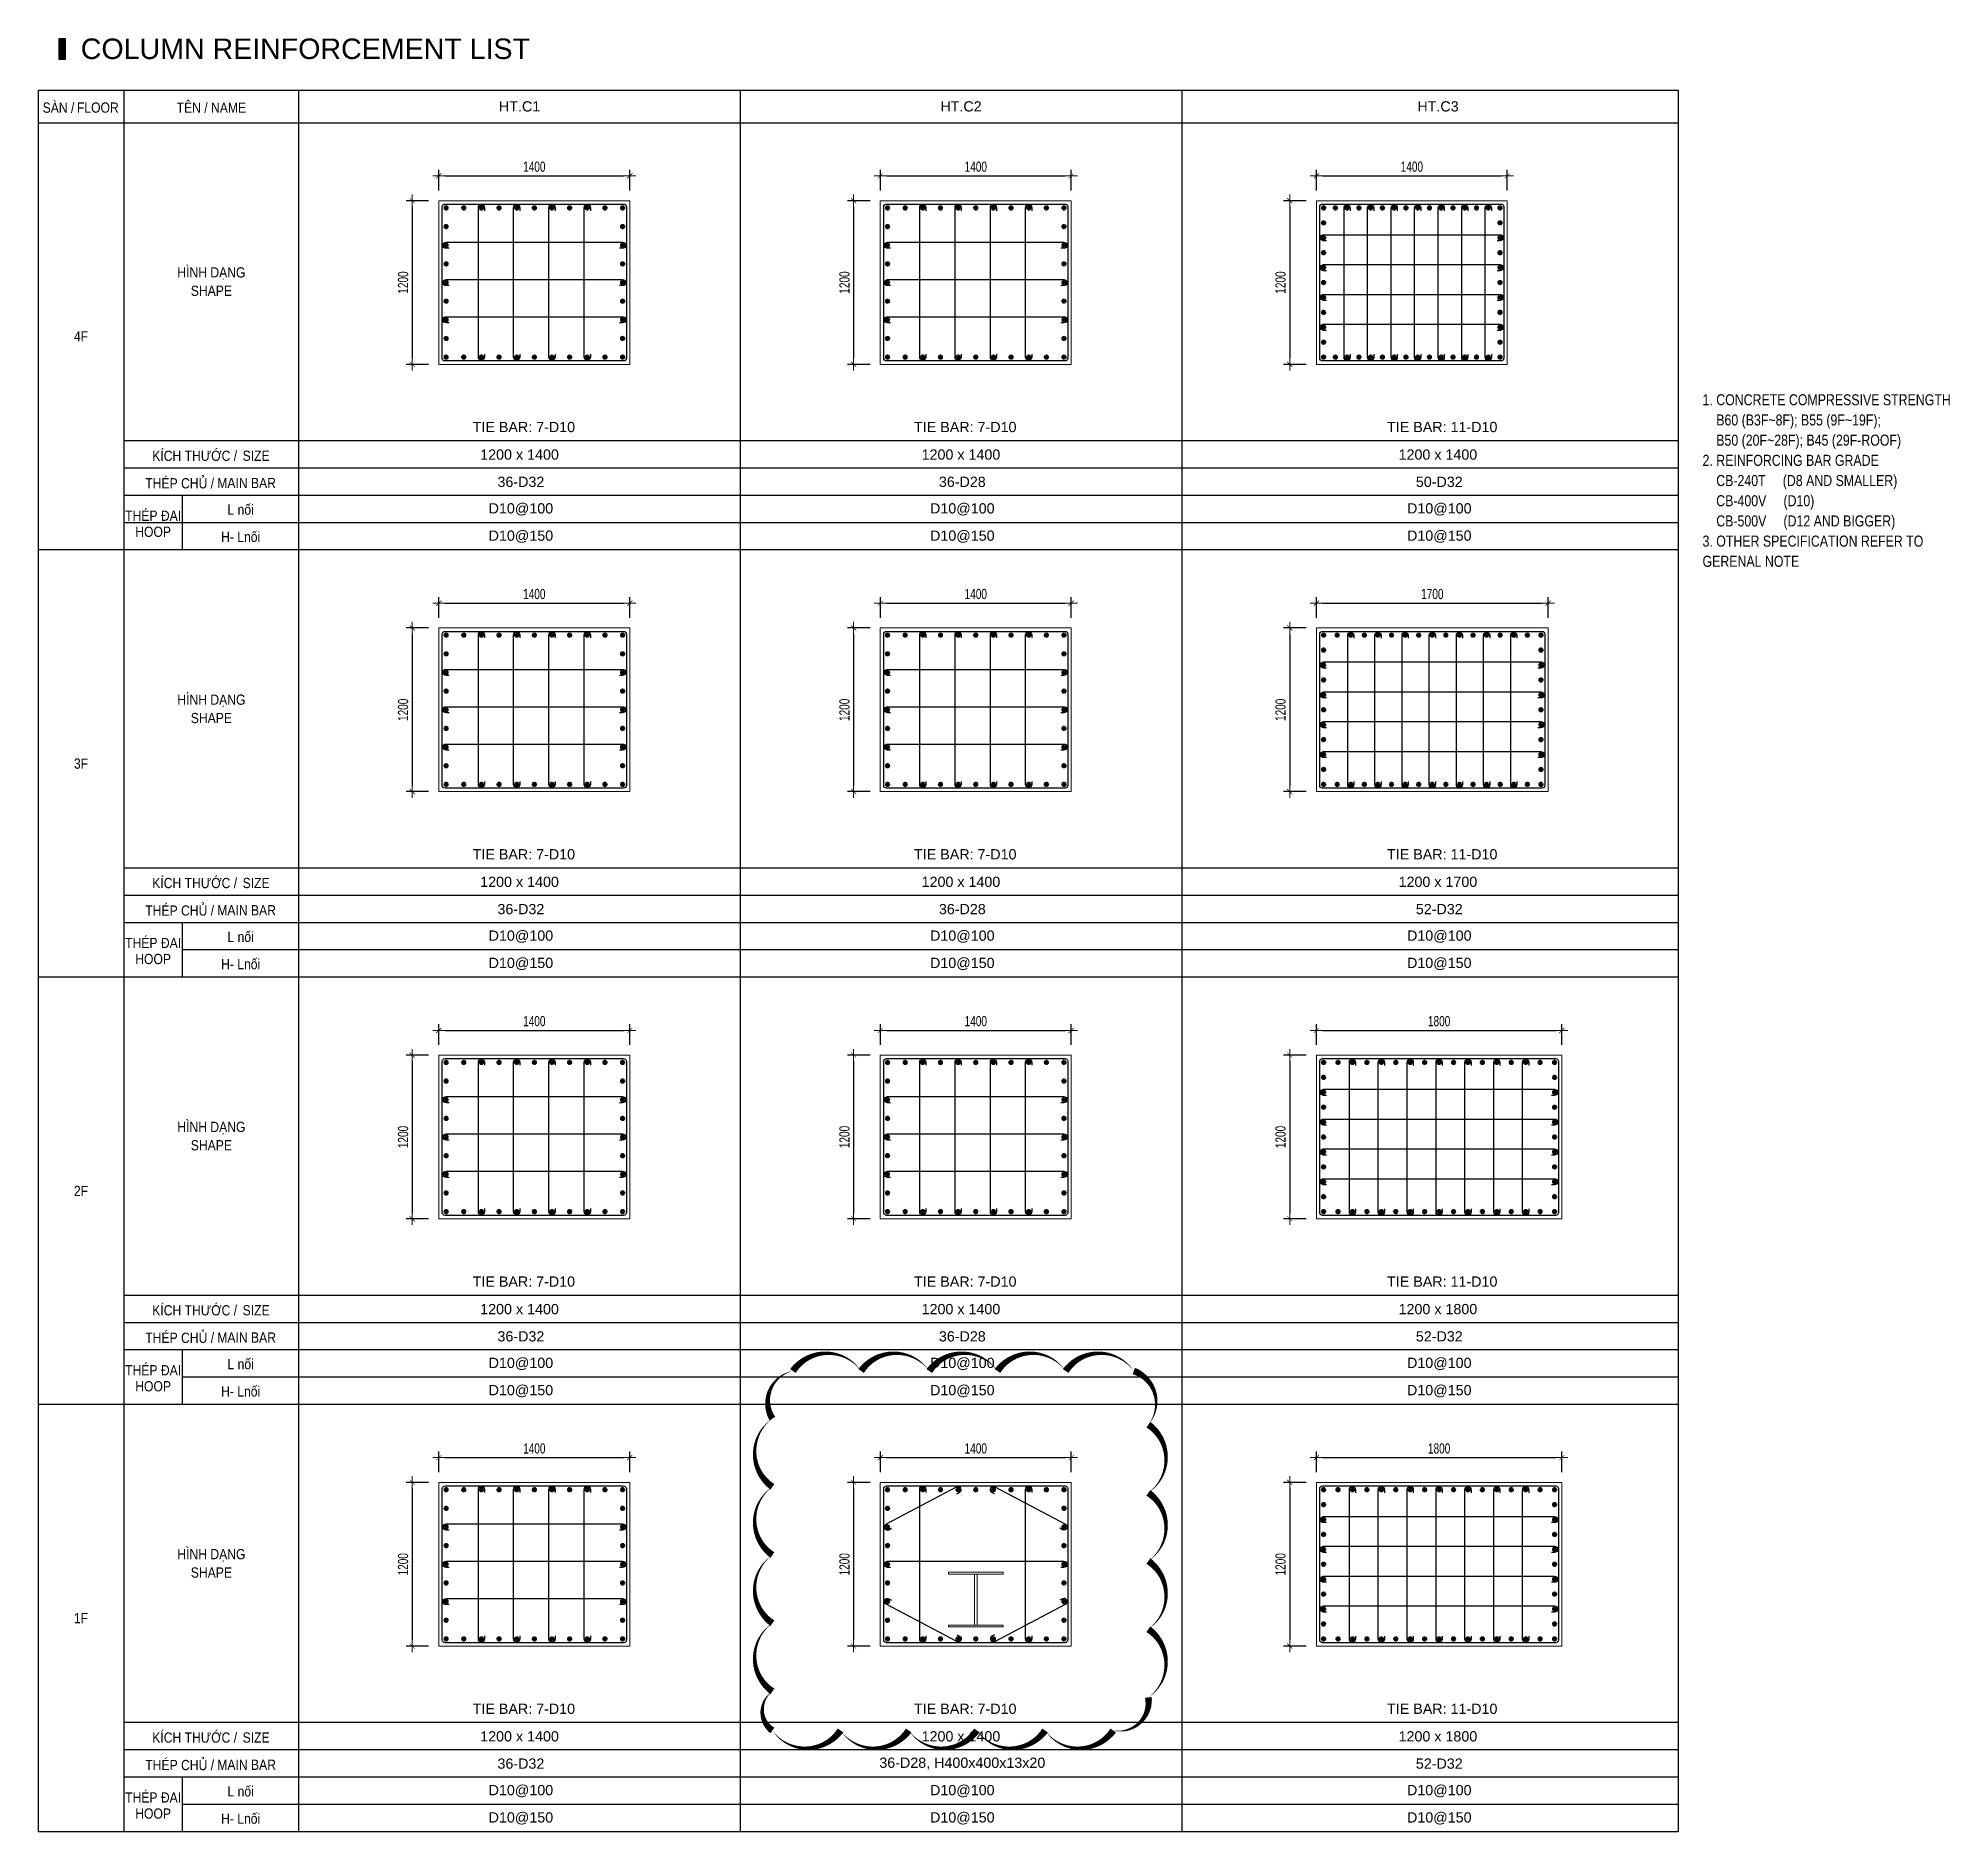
# Model space of a CAD drawing. Header units: millimetres. Extents: x 556513 to 603917, y 79551 to 95646.
# Drawn here: x 564668 to 578687, y 80143 to 93293 of the extents above; entities that cross this region are included whole.
import ezdxf
from ezdxf.enums import TextEntityAlignment as Align

# ---------------------------------------------------------------- set-up
doc = ezdxf.new("R2010")
doc.units = ezdxf.units.MM
doc.layers.get('Defpoints').update_dxf_attribs({"color": 151, "lineweight": 9})
for name, color, linetype in [('2', 2, 'Continuous'), ('TIT1', 3, 'Continuous'), ('TXT', 3, 'Continuous')]:
    doc.layers.add(name, color=color, linetype=linetype)
for name, color, linetype, lineweight in [('NDC_S_CONTINUOUS', 3, 'Continuous', 20), ('NDC_S_DIM', 1, 'Continuous', 15), ('NDC_S_REBAR', 4, 'Continuous', 35), ('NDC_S_VN TEXT', 7, 'Continuous', 20)]:
    doc.layers.add(name, color=color, linetype=linetype, lineweight=lineweight)
doc.styles.add('ARIAL', font='arial.ttf', dxfattribs={"width": 0.8})
doc.styles.add('NDC_ARIAL', font='arial.ttf', dxfattribs={"width": 0.85})
doc.styles.add('NDC_DIM', font='', dxfattribs={"width": 0.75})
doc.styles.get('NDC_DIM').set_extended_font_data('Dotum')
doc.dimstyles.new('NDC_dim_30', dxfattribs={"dimscale": 30, "dimtxt": 2.5, "dimasz": 1.5, "dimexe": 1.5, "dimexo": 2.5, "dimgap": 1, "dimtad": 1, "dimdec": 0, "dimzin": 0, "dimdsep": 46, "dimtxsty": 'NDC_DIM', "dimblk": 'DIMMARK', "dimcen": 0.09, "dimdle": 1.2, "dimclrd": 1, "dimclre": 1, "dimclrt": 3, "dimadec": 0, "dimazin": 0, "dimtfac": 1, "dimtdec": 0, "dimtix": 1, "dimtofl": 0, "dimtmove": 0, "dimatfit": 3, "dimfxl": 8, "dimfxlon": 1, "dimtolj": 1, "dimtzin": 0, "dimarcsym": 0})

msp = doc.modelspace()

# ---------------------------------------------------------------- texts
at = {"layer": 'NDC_S_VN TEXT', "style": 'NDC_ARIAL', "width": 0.85}
for s, p in [('SÀN /', (564816.6, 92793.6)), ('HÌNH DẠNG', (565937.8, 91577.9)), ('KÍCH THƯỚC /', (565815.4, 90240.9)), ('THÉP CHỦ /', (565705.4, 90040.9)), ('THÉP ĐAI', (565510.6, 89802)), ('HÌNH DẠNG', (565937.8, 88445.2)), ('KÍCH THƯỚC /', (565815.4, 87108.2)), ('THÉP CHỦ /', (565705.4, 86908.2)), ('THÉP ĐAI', (565510.6, 86669.3)), ('HÌNH DẠNG', (565937.8, 85312.5)), ('KÍCH THƯỚC /', (565815.4, 83975.5)), ('THÉP CHỦ /', (565705.4, 83775.5)), ('THÉP ĐAI', (565510.6, 83536.6)), ('HÌNH DẠNG', (565937.8, 82179.8)), ('KÍCH THƯỚC /', (565815.4, 80842.8)), ('THÉP CHỦ /', (565705.4, 80642.8)), ('THÉP ĐAI', (565510.6, 80403.9))]:
    msp.add_text(s, height=75, dxfattribs=at).set_placement(p, align=Align.MIDDLE)
at = {"layer": 'TIT1', "style": 'NDC_ARIAL', "width": 0.85}
for s, p in [('FLOOR', (565105.1, 92784.8)), ('TÊN / NAME', (565937.8, 92793.6)), ('SHAPE', (565937.8, 91441.7)), ('4F', (564981.9, 91107.3)), ('SIZE', (566265.9, 90232.1)), ('MAIN BAR', (566196.2, 90032.1)), ('L nối', (566152.4, 89840.9)), ('HOOP', (565510.6, 89674.7)), ('H- Lnối', (566152.4, 89640.9)), ('SHAPE', (565937.8, 88309)), ('3F', (564981.9, 87974.6)), ('SIZE', (566265.9, 87099.4)), ('MAIN BAR', (566196.2, 86899.4)), ('L nối', (566152.4, 86708.2)), ('HOOP', (565510.6, 86542)), ('H- Lnối', (566152.4, 86508.2)), ('SHAPE', (565937.8, 85176.3)), ('2F', (564981.9, 84841.9)), ('SIZE', (566265.9, 83966.7)), ('MAIN BAR', (566196.2, 83766.7)), ('L nối', (566152.4, 83575.5)), ('HOOP', (565510.6, 83409.3)), ('H- Lnối', (566152.4, 83375.5)), ('SHAPE', (565937.8, 82043.6)), ('1F', (564981.9, 81709.2)), ('SIZE', (566265.9, 80834)), ('MAIN BAR', (566196.2, 80634)), ('L nối', (566152.4, 80442.8)), ('HOOP', (565510.6, 80276.6)), ('H- Lnối', (566152.4, 80242.8))]:
    msp.add_text(s, height=75, dxfattribs=at).set_placement(p, align=Align.MIDDLE)
at = {"layer": 'TIT1', "color": 2, "style": 'NDC_ARIAL'}
for s, p in [('HT.C1', (568198.4, 92793.6)), ('HT.C2', (571435.6, 92793.6)), ('HT.C3', (574933.6, 92793.6))]:
    msp.add_text(s, height=75, dxfattribs=at).set_placement(p, align=Align.MIDDLE)
at = {"layer": 'TIT1', "style": 'NDC_ARIAL'}
for s, p in [('TIE BAR: 7-D10', (568229.7, 90442.6)), ('TIE BAR: 7-D10', (571466.9, 90442.6)), ('TIE BAR: 11-D10', (574964.9, 90442.6)), ('1200 x 1400', (568197.9, 90240.7)), ('1200 x 1400', (571435.1, 90240.7)), ('1200 x 1400', (574933.1, 90240.7)), ('36-D32', (568207.9, 90040.7)), ('36-D28', (571445.1, 90040.7)), ('50-D32', (574943.1, 90040.7)), ('D10@100', (568207.9, 89840.7)), ('D10@100', (571445.1, 89840.7)), ('D10@100', (574943.1, 89840.7)), ('D10@150', (568207.9, 89640.7)), ('D10@150', (571445.1, 89640.7)), ('D10@150', (574943.1, 89640.7)), ('TIE BAR: 7-D10', (568229.7, 87309.9)), ('TIE BAR: 7-D10', (571466.9, 87309.9)), ('TIE BAR: 11-D10', (574964.9, 87309.9)), ('1200 x 1400', (568197.9, 87108)), ('1200 x 1400', (571435.1, 87108)), ('1200 x 1700', (574933.1, 87108)), ('36-D32', (568207.9, 86908)), ('36-D28', (571445.1, 86908)), ('52-D32', (574943.1, 86908)), ('D10@100', (568207.9, 86708)), ('D10@100', (571445.1, 86708)), ('D10@100', (574943.1, 86708)), ('D10@150', (568207.9, 86508)), ('D10@150', (571445.1, 86508)), ('D10@150', (574943.1, 86508)), ('TIE BAR: 7-D10', (568229.7, 84177.2)), ('TIE BAR: 7-D10', (571466.9, 84177.2)), ('TIE BAR: 11-D10', (574964.9, 84177.2)), ('1200 x 1400', (568197.9, 83975.3)), ('1200 x 1400', (571435.1, 83975.3)), ('1200 x 1800', (574933.1, 83975.3)), ('36-D32', (568207.9, 83775.3)), ('36-D28', (571445.1, 83775.3)), ('52-D32', (574943.1, 83775.3)), ('D10@100', (568207.9, 83575.3)), ('D10@100', (571445.1, 83575.3)), ('D10@100', (574943.1, 83575.3)), ('D10@150', (568207.9, 83375.3)), ('D10@150', (571445.1, 83375.3)), ('D10@150', (574943.1, 83375.3)), ('TIE BAR: 7-D10', (568229.7, 81044.5)), ('TIE BAR: 7-D10', (571466.9, 81044.5)), ('TIE BAR: 11-D10', (574964.9, 81044.5)), ('1200 x 1400', (568197.9, 80842.6)), ('1200 x 1400', (571435.1, 80842.6)), ('1200 x 1800', (574933.1, 80842.6)), ('36-D32', (568207.9, 80642.6)), ('36-D28, H400x400x13x20', (571445.1, 80642.6)), ('52-D32', (574943.1, 80642.6)), ('D10@100', (568207.9, 80442.6)), ('D10@100', (571445.1, 80442.6)), ('D10@100', (574943.1, 80442.6)), ('D10@150', (568207.9, 80242.6)), ('D10@150', (571445.1, 80242.6)), ('D10@150', (574943.1, 80242.6))]:
    msp.add_text(s, height=75, dxfattribs=at).set_placement(p, align=Align.MIDDLE)
at = {"layer": 'TXT', "color": 3, "style": 'ARIAL'}
msp.add_text('COLUMN REINFORCEMENT LIST', height=150, dxfattribs=at).set_placement((564980.1, 93141))

# ---------------------------------------------------------------- blocks, each defined once
blk = doc.blocks.new('GN')
at = {"layer": 'TIT1', "insert": (0, 0), "char_height": 81, "width": 1996.3, "attachment_point": 1, "line_spacing_factor": 1.096296, "style": 'ARIAL'}
blk.add_mtext('\\A1;1. CONCRETE COMPRESSIVE STRENGTH\\P    B60 (B3F~8F); B55 (9F~19F);\\P    B50 (20F~28F); B45 (29F-ROOF)\\P2. REINFORCING BAR GRADE\\P    CB-240T     (D8 AND SMALLER)\\P    CB-400V     (D10)\\P    CB-500V     (D12 AND BIGGER)\\P3. OTHER SPECIFICATION REFER TO GERENAL NOTE ', dxfattribs=at)
blk = doc.blocks.new('DIMMARK')
at = {"layer": 'NDC_S_DIM', "color": 1}
blk.add_line((-1.5, 0), (1, 0), dxfattribs=at)
at = {"layer": 'NDC_S_DIM', "color": 2, "const_width": 0.1}
blk.add_lwpolyline([(-0.42, -0.42), (0.42, 0.42)], dxfattribs=at)
blk = doc.blocks.new('*D7')
at = {"layer": 'Defpoints', "color": 0, "ltscale": 40, "transparency": 16777216}
for p in [(569006, 82886), (567606, 82704), (569006, 82704)]:
    blk.add_point(p, dxfattribs=at)
at = {"layer": 'NDC_S_DIM', "color": 1, "lineweight": -2, "ltscale": 40, "transparency": 16777216}
for p, q in [((567606, 82779), (567606, 82931)), ((567651, 82886), (568961, 82886)), ((569006, 82779), (569006, 82931))]:
    blk.add_line(p, q, dxfattribs=at)
at = {"layer": 'NDC_S_DIM', "color": 1, "lineweight": -2, "ltscale": 40, "transparency": 16777216, "xscale": 45, "yscale": 45, "zscale": 45, "rotation": 180}
blk.add_blockref('DIMMARK', (567606, 82886), dxfattribs=at)
at = {"layer": 'NDC_S_DIM', "color": 1, "lineweight": -2, "ltscale": 40, "transparency": 16777216, "xscale": 45, "yscale": 45, "zscale": 45}
blk.add_blockref('DIMMARK', (569006, 82886), dxfattribs=at)
at = {"layer": 'NDC_S_DIM', "color": 3, "ltscale": 40, "transparency": 16777216, "insert": (568306, 82953), "char_height": 75, "attachment_point": 5, "style": 'NDC_DIM'}
blk.add_mtext('\\A1;1400', dxfattribs=at)
blk = doc.blocks.new('*D8')
at = {"layer": 'Defpoints', "color": 0, "ltscale": 40, "transparency": 16777216}
for p in [(567606, 82704), (567411, 81504), (567606, 81504)]:
    blk.add_point(p, dxfattribs=at)
at = {"layer": 'NDC_S_DIM', "color": 1, "lineweight": -2, "ltscale": 40, "transparency": 16777216}
for p, q in [((567531, 82704), (567366, 82704)), ((567411, 82659), (567411, 81549)), ((567531, 81504), (567366, 81504))]:
    blk.add_line(p, q, dxfattribs=at)
at = {"layer": 'NDC_S_DIM', "color": 1, "lineweight": -2, "ltscale": 40, "transparency": 16777216, "xscale": 45, "yscale": 45, "zscale": 45}
for p, rotation in [((567411, 82704), 90), ((567411, 81504), 270)]:
    blk.add_blockref('DIMMARK', p, dxfattribs=dict(at, rotation=rotation))
at = {"layer": 'NDC_S_DIM', "color": 3, "ltscale": 40, "transparency": 16777216, "insert": (567344, 82104), "char_height": 75, "attachment_point": 5, "rotation": 90, "style": 'NDC_DIM'}
blk.add_mtext('\\A1;1200', dxfattribs=at)
blk = doc.blocks.new('kata_block_THEP')
at = {"layer": 'NDC_S_REBAR', "color": 0}
for p, q in [((-0.5, 0), (0.5, 0)), ((-0.35, 0.35), (0.35, -0.35)), ((0.35, 0.35), (-0.35, -0.35)), ((0, 0.5), (0, -0.5))]:
    blk.add_line(p, q, dxfattribs=at)
at = {"layer": 'NDC_S_REBAR', "color": 0, "const_width": 0.0833}
blk.add_lwpolyline([(-0.5, 0, 1), (0.5, 0, 1), (-0.5, 0, 1)], format="xyb", dxfattribs=at)
blk = doc.blocks.new('*D9')
at = {"layer": 'Defpoints', "color": 0, "ltscale": 40, "transparency": 16777216}
for p in [(569006, 86018), (567606, 85837), (569006, 85837)]:
    blk.add_point(p, dxfattribs=at)
at = {"layer": 'NDC_S_DIM', "color": 1, "lineweight": -2, "ltscale": 40, "transparency": 16777216}
for p, q in [((567606, 85912), (567606, 86063)), ((567651, 86018), (568961, 86018)), ((569006, 85912), (569006, 86063))]:
    blk.add_line(p, q, dxfattribs=at)
at = {"layer": 'NDC_S_DIM', "color": 1, "lineweight": -2, "ltscale": 40, "transparency": 16777216, "xscale": 45, "yscale": 45, "zscale": 45, "rotation": 180}
blk.add_blockref('DIMMARK', (567606, 86018), dxfattribs=at)
at = {"layer": 'NDC_S_DIM', "color": 1, "lineweight": -2, "ltscale": 40, "transparency": 16777216, "xscale": 45, "yscale": 45, "zscale": 45}
blk.add_blockref('DIMMARK', (569006, 86018), dxfattribs=at)
at = {"layer": 'NDC_S_DIM', "color": 3, "ltscale": 40, "transparency": 16777216, "insert": (568306, 86086), "char_height": 75, "attachment_point": 5, "style": 'NDC_DIM'}
blk.add_mtext('\\A1;1400', dxfattribs=at)
blk = doc.blocks.new('*D10')
at = {"layer": 'Defpoints', "color": 0, "ltscale": 40, "transparency": 16777216}
for p in [(567606, 85837), (567411, 84637), (567606, 84637)]:
    blk.add_point(p, dxfattribs=at)
at = {"layer": 'NDC_S_DIM', "color": 1, "lineweight": -2, "ltscale": 40, "transparency": 16777216}
for p, q in [((567531, 85837), (567366, 85837)), ((567411, 85792), (567411, 84682)), ((567531, 84637), (567366, 84637))]:
    blk.add_line(p, q, dxfattribs=at)
at = {"layer": 'NDC_S_DIM', "color": 1, "lineweight": -2, "ltscale": 40, "transparency": 16777216, "xscale": 45, "yscale": 45, "zscale": 45}
for p, rotation in [((567411, 85837), 90), ((567411, 84637), 270)]:
    blk.add_blockref('DIMMARK', p, dxfattribs=dict(at, rotation=rotation))
at = {"layer": 'NDC_S_DIM', "color": 3, "ltscale": 40, "transparency": 16777216, "insert": (567344, 85237), "char_height": 75, "attachment_point": 5, "rotation": 90, "style": 'NDC_DIM'}
blk.add_mtext('\\A1;1200', dxfattribs=at)
blk = doc.blocks.new('*D11')
at = {"layer": 'Defpoints', "color": 0, "ltscale": 40, "transparency": 16777216}
for p in [(569006, 89151), (567606, 88969), (569006, 88969)]:
    blk.add_point(p, dxfattribs=at)
at = {"layer": 'NDC_S_DIM', "color": 1, "lineweight": -2, "ltscale": 40, "transparency": 16777216}
for p, q in [((567606, 89044), (567606, 89196)), ((569006, 89044), (569006, 89196)), ((567651, 89151), (568961, 89151))]:
    blk.add_line(p, q, dxfattribs=at)
at = {"layer": 'NDC_S_DIM', "color": 1, "lineweight": -2, "ltscale": 40, "transparency": 16777216, "xscale": 45, "yscale": 45, "zscale": 45, "rotation": 180}
blk.add_blockref('DIMMARK', (567606, 89151), dxfattribs=at)
at = {"layer": 'NDC_S_DIM', "color": 1, "lineweight": -2, "ltscale": 40, "transparency": 16777216, "xscale": 45, "yscale": 45, "zscale": 45}
blk.add_blockref('DIMMARK', (569006, 89151), dxfattribs=at)
at = {"layer": 'NDC_S_DIM', "color": 3, "ltscale": 40, "transparency": 16777216, "insert": (568306, 89218), "char_height": 75, "attachment_point": 5, "style": 'NDC_DIM'}
blk.add_mtext('\\A1;1400', dxfattribs=at)
blk = doc.blocks.new('*D12')
at = {"layer": 'Defpoints', "color": 0, "ltscale": 40, "transparency": 16777216}
for p in [(567606, 88969), (567411, 87769), (567606, 87769)]:
    blk.add_point(p, dxfattribs=at)
at = {"layer": 'NDC_S_DIM', "color": 1, "lineweight": -2, "ltscale": 40, "transparency": 16777216}
for p, q in [((567531, 88969), (567366, 88969)), ((567411, 88924), (567411, 87814)), ((567531, 87769), (567366, 87769))]:
    blk.add_line(p, q, dxfattribs=at)
at = {"layer": 'NDC_S_DIM', "color": 1, "lineweight": -2, "ltscale": 40, "transparency": 16777216, "xscale": 45, "yscale": 45, "zscale": 45}
for p, rotation in [((567411, 88969), 90), ((567411, 87769), 270)]:
    blk.add_blockref('DIMMARK', p, dxfattribs=dict(at, rotation=rotation))
at = {"layer": 'NDC_S_DIM', "color": 3, "ltscale": 40, "transparency": 16777216, "insert": (567344, 88369), "char_height": 75, "attachment_point": 5, "rotation": 90, "style": 'NDC_DIM'}
blk.add_mtext('\\A1;1200', dxfattribs=at)
blk = doc.blocks.new('*D13')
at = {"layer": 'Defpoints', "color": 0, "ltscale": 40, "transparency": 16777216}
for p in [(569006, 92284), (567606, 92102), (569006, 92102)]:
    blk.add_point(p, dxfattribs=at)
at = {"layer": 'NDC_S_DIM', "color": 1, "lineweight": -2, "ltscale": 40, "transparency": 16777216}
for p, q in [((567606, 92177), (567606, 92329)), ((567651, 92284), (568961, 92284)), ((569006, 92177), (569006, 92329))]:
    blk.add_line(p, q, dxfattribs=at)
at = {"layer": 'NDC_S_DIM', "color": 1, "lineweight": -2, "ltscale": 40, "transparency": 16777216, "xscale": 45, "yscale": 45, "zscale": 45, "rotation": 180}
blk.add_blockref('DIMMARK', (567606, 92284), dxfattribs=at)
at = {"layer": 'NDC_S_DIM', "color": 1, "lineweight": -2, "ltscale": 40, "transparency": 16777216, "xscale": 45, "yscale": 45, "zscale": 45}
blk.add_blockref('DIMMARK', (569006, 92284), dxfattribs=at)
at = {"layer": 'NDC_S_DIM', "color": 3, "ltscale": 40, "transparency": 16777216, "insert": (568306, 92351), "char_height": 75, "attachment_point": 5, "style": 'NDC_DIM'}
blk.add_mtext('\\A1;1400', dxfattribs=at)
blk = doc.blocks.new('*D14')
at = {"layer": 'Defpoints', "color": 0, "ltscale": 40, "transparency": 16777216}
for p in [(567606, 92102), (567411, 90902), (567606, 90902)]:
    blk.add_point(p, dxfattribs=at)
at = {"layer": 'NDC_S_DIM', "color": 1, "lineweight": -2, "ltscale": 40, "transparency": 16777216}
for p, q in [((567531, 92102), (567366, 92102)), ((567411, 92057), (567411, 90947)), ((567531, 90902), (567366, 90902))]:
    blk.add_line(p, q, dxfattribs=at)
at = {"layer": 'NDC_S_DIM', "color": 1, "lineweight": -2, "ltscale": 40, "transparency": 16777216, "xscale": 45, "yscale": 45, "zscale": 45}
for p, rotation in [((567411, 92102), 90), ((567411, 90902), 270)]:
    blk.add_blockref('DIMMARK', p, dxfattribs=dict(at, rotation=rotation))
at = {"layer": 'NDC_S_DIM', "color": 3, "ltscale": 40, "transparency": 16777216, "insert": (567344, 91502), "char_height": 75, "attachment_point": 5, "rotation": 90, "style": 'NDC_DIM'}
blk.add_mtext('\\A1;1200', dxfattribs=at)
blk = doc.blocks.new('*D15')
at = {"layer": 'Defpoints', "color": 0, "ltscale": 40, "transparency": 16777216}
for p in [(572244, 86018), (570844, 85837), (572244, 85837)]:
    blk.add_point(p, dxfattribs=at)
at = {"layer": 'NDC_S_DIM', "color": 1, "lineweight": -2, "ltscale": 40, "transparency": 16777216}
for p, q in [((570844, 85912), (570844, 86063)), ((570889, 86018), (572199, 86018)), ((572244, 85912), (572244, 86063))]:
    blk.add_line(p, q, dxfattribs=at)
at = {"layer": 'NDC_S_DIM', "color": 1, "lineweight": -2, "ltscale": 40, "transparency": 16777216, "xscale": 45, "yscale": 45, "zscale": 45, "rotation": 180}
blk.add_blockref('DIMMARK', (570844, 86018), dxfattribs=at)
at = {"layer": 'NDC_S_DIM', "color": 1, "lineweight": -2, "ltscale": 40, "transparency": 16777216, "xscale": 45, "yscale": 45, "zscale": 45}
blk.add_blockref('DIMMARK', (572244, 86018), dxfattribs=at)
at = {"layer": 'NDC_S_DIM', "color": 3, "ltscale": 40, "transparency": 16777216, "insert": (571544, 86086), "char_height": 75, "attachment_point": 5, "style": 'NDC_DIM'}
blk.add_mtext('\\A1;1400', dxfattribs=at)
blk = doc.blocks.new('*D16')
at = {"layer": 'Defpoints', "color": 0, "ltscale": 40, "transparency": 16777216}
for p in [(570844, 85837), (570648, 84637), (570844, 84637)]:
    blk.add_point(p, dxfattribs=at)
at = {"layer": 'NDC_S_DIM', "color": 1, "lineweight": -2, "ltscale": 40, "transparency": 16777216}
for p, q in [((570769, 85837), (570603, 85837)), ((570648, 85792), (570648, 84682)), ((570769, 84637), (570603, 84637))]:
    blk.add_line(p, q, dxfattribs=at)
at = {"layer": 'NDC_S_DIM', "color": 1, "lineweight": -2, "ltscale": 40, "transparency": 16777216, "xscale": 45, "yscale": 45, "zscale": 45}
for p, rotation in [((570648, 85837), 90), ((570648, 84637), 270)]:
    blk.add_blockref('DIMMARK', p, dxfattribs=dict(at, rotation=rotation))
at = {"layer": 'NDC_S_DIM', "color": 3, "ltscale": 40, "transparency": 16777216, "insert": (570581, 85237), "char_height": 75, "attachment_point": 5, "rotation": 90, "style": 'NDC_DIM'}
blk.add_mtext('\\A1;1200', dxfattribs=at)
blk = doc.blocks.new('*D17')
at = {"layer": 'Defpoints', "color": 0, "ltscale": 40, "transparency": 16777216}
for p in [(572244, 82886), (570844, 82704), (572244, 82704)]:
    blk.add_point(p, dxfattribs=at)
at = {"layer": 'NDC_S_DIM', "color": 1, "lineweight": -2, "ltscale": 40, "transparency": 16777216}
for p, q in [((570844, 82779), (570844, 82931)), ((570889, 82886), (572199, 82886)), ((572244, 82779), (572244, 82931))]:
    blk.add_line(p, q, dxfattribs=at)
at = {"layer": 'NDC_S_DIM', "color": 1, "lineweight": -2, "ltscale": 40, "transparency": 16777216, "xscale": 45, "yscale": 45, "zscale": 45, "rotation": 180}
blk.add_blockref('DIMMARK', (570844, 82886), dxfattribs=at)
at = {"layer": 'NDC_S_DIM', "color": 1, "lineweight": -2, "ltscale": 40, "transparency": 16777216, "xscale": 45, "yscale": 45, "zscale": 45}
blk.add_blockref('DIMMARK', (572244, 82886), dxfattribs=at)
at = {"layer": 'NDC_S_DIM', "color": 3, "ltscale": 40, "transparency": 16777216, "insert": (571544, 82953), "char_height": 75, "attachment_point": 5, "style": 'NDC_DIM'}
blk.add_mtext('\\A1;1400', dxfattribs=at)
blk = doc.blocks.new('*D18')
at = {"layer": 'Defpoints', "color": 0, "ltscale": 40, "transparency": 16777216}
for p in [(570844, 82704), (570648, 81504), (570844, 81504)]:
    blk.add_point(p, dxfattribs=at)
at = {"layer": 'NDC_S_DIM', "color": 1, "lineweight": -2, "ltscale": 40, "transparency": 16777216}
for p, q in [((570769, 82704), (570603, 82704)), ((570648, 82659), (570648, 81549)), ((570769, 81504), (570603, 81504))]:
    blk.add_line(p, q, dxfattribs=at)
at = {"layer": 'NDC_S_DIM', "color": 1, "lineweight": -2, "ltscale": 40, "transparency": 16777216, "xscale": 45, "yscale": 45, "zscale": 45}
for p, rotation in [((570648, 82704), 90), ((570648, 81504), 270)]:
    blk.add_blockref('DIMMARK', p, dxfattribs=dict(at, rotation=rotation))
at = {"layer": 'NDC_S_DIM', "color": 3, "ltscale": 40, "transparency": 16777216, "insert": (570581, 82104), "char_height": 75, "attachment_point": 5, "rotation": 90, "style": 'NDC_DIM'}
blk.add_mtext('\\A1;1200', dxfattribs=at)
blk = doc.blocks.new('*D19')
at = {"layer": 'Defpoints', "color": 0, "ltscale": 40, "transparency": 16777216}
for p in [(572244, 89151), (570844, 88969), (572244, 88969)]:
    blk.add_point(p, dxfattribs=at)
at = {"layer": 'NDC_S_DIM', "color": 1, "lineweight": -2, "ltscale": 40, "transparency": 16777216}
for p, q in [((570844, 89044), (570844, 89196)), ((572244, 89044), (572244, 89196)), ((570889, 89151), (572199, 89151))]:
    blk.add_line(p, q, dxfattribs=at)
at = {"layer": 'NDC_S_DIM', "color": 1, "lineweight": -2, "ltscale": 40, "transparency": 16777216, "xscale": 45, "yscale": 45, "zscale": 45, "rotation": 180}
blk.add_blockref('DIMMARK', (570844, 89151), dxfattribs=at)
at = {"layer": 'NDC_S_DIM', "color": 1, "lineweight": -2, "ltscale": 40, "transparency": 16777216, "xscale": 45, "yscale": 45, "zscale": 45}
blk.add_blockref('DIMMARK', (572244, 89151), dxfattribs=at)
at = {"layer": 'NDC_S_DIM', "color": 3, "ltscale": 40, "transparency": 16777216, "insert": (571544, 89218), "char_height": 75, "attachment_point": 5, "style": 'NDC_DIM'}
blk.add_mtext('\\A1;1400', dxfattribs=at)
blk = doc.blocks.new('*D20')
at = {"layer": 'Defpoints', "color": 0, "ltscale": 40, "transparency": 16777216}
for p in [(570844, 88969), (570648, 87769), (570844, 87769)]:
    blk.add_point(p, dxfattribs=at)
at = {"layer": 'NDC_S_DIM', "color": 1, "lineweight": -2, "ltscale": 40, "transparency": 16777216}
for p, q in [((570769, 88969), (570603, 88969)), ((570648, 88924), (570648, 87814)), ((570769, 87769), (570603, 87769))]:
    blk.add_line(p, q, dxfattribs=at)
at = {"layer": 'NDC_S_DIM', "color": 1, "lineweight": -2, "ltscale": 40, "transparency": 16777216, "xscale": 45, "yscale": 45, "zscale": 45}
for p, rotation in [((570648, 88969), 90), ((570648, 87769), 270)]:
    blk.add_blockref('DIMMARK', p, dxfattribs=dict(at, rotation=rotation))
at = {"layer": 'NDC_S_DIM', "color": 3, "ltscale": 40, "transparency": 16777216, "insert": (570581, 88369), "char_height": 75, "attachment_point": 5, "rotation": 90, "style": 'NDC_DIM'}
blk.add_mtext('\\A1;1200', dxfattribs=at)
blk = doc.blocks.new('*D21')
at = {"layer": 'Defpoints', "color": 0, "ltscale": 40, "transparency": 16777216}
for p in [(572244, 92284), (570844, 92102), (572244, 92102)]:
    blk.add_point(p, dxfattribs=at)
at = {"layer": 'NDC_S_DIM', "color": 1, "lineweight": -2, "ltscale": 40, "transparency": 16777216}
for p, q in [((570844, 92177), (570844, 92329)), ((570889, 92284), (572199, 92284)), ((572244, 92177), (572244, 92329))]:
    blk.add_line(p, q, dxfattribs=at)
at = {"layer": 'NDC_S_DIM', "color": 1, "lineweight": -2, "ltscale": 40, "transparency": 16777216, "xscale": 45, "yscale": 45, "zscale": 45, "rotation": 180}
blk.add_blockref('DIMMARK', (570844, 92284), dxfattribs=at)
at = {"layer": 'NDC_S_DIM', "color": 1, "lineweight": -2, "ltscale": 40, "transparency": 16777216, "xscale": 45, "yscale": 45, "zscale": 45}
blk.add_blockref('DIMMARK', (572244, 92284), dxfattribs=at)
at = {"layer": 'NDC_S_DIM', "color": 3, "ltscale": 40, "transparency": 16777216, "insert": (571544, 92351), "char_height": 75, "attachment_point": 5, "style": 'NDC_DIM'}
blk.add_mtext('\\A1;1400', dxfattribs=at)
blk = doc.blocks.new('*D22')
at = {"layer": 'Defpoints', "color": 0, "ltscale": 40, "transparency": 16777216}
for p in [(570844, 92102), (570648, 90902), (570844, 90902)]:
    blk.add_point(p, dxfattribs=at)
at = {"layer": 'NDC_S_DIM', "color": 1, "lineweight": -2, "ltscale": 40, "transparency": 16777216}
for p, q in [((570769, 92102), (570603, 92102)), ((570648, 92057), (570648, 90947)), ((570769, 90902), (570603, 90902))]:
    blk.add_line(p, q, dxfattribs=at)
at = {"layer": 'NDC_S_DIM', "color": 1, "lineweight": -2, "ltscale": 40, "transparency": 16777216, "xscale": 45, "yscale": 45, "zscale": 45}
for p, rotation in [((570648, 92102), 90), ((570648, 90902), 270)]:
    blk.add_blockref('DIMMARK', p, dxfattribs=dict(at, rotation=rotation))
at = {"layer": 'NDC_S_DIM', "color": 3, "ltscale": 40, "transparency": 16777216, "insert": (570581, 91502), "char_height": 75, "attachment_point": 5, "rotation": 90, "style": 'NDC_DIM'}
blk.add_mtext('\\A1;1200', dxfattribs=at)
blk = doc.blocks.new('*D23')
at = {"layer": 'Defpoints', "color": 0, "ltscale": 40, "transparency": 16777216}
for p in [(575442, 92284), (574042, 92102), (575442, 92102)]:
    blk.add_point(p, dxfattribs=at)
at = {"layer": 'NDC_S_DIM', "color": 1, "lineweight": -2, "ltscale": 40, "transparency": 16777216}
for p, q in [((574042, 92177), (574042, 92329)), ((574087, 92284), (575397, 92284)), ((575442, 92177), (575442, 92329))]:
    blk.add_line(p, q, dxfattribs=at)
at = {"layer": 'NDC_S_DIM', "color": 1, "lineweight": -2, "ltscale": 40, "transparency": 16777216, "xscale": 45, "yscale": 45, "zscale": 45, "rotation": 180}
blk.add_blockref('DIMMARK', (574042, 92284), dxfattribs=at)
at = {"layer": 'NDC_S_DIM', "color": 1, "lineweight": -2, "ltscale": 40, "transparency": 16777216, "xscale": 45, "yscale": 45, "zscale": 45}
blk.add_blockref('DIMMARK', (575442, 92284), dxfattribs=at)
at = {"layer": 'NDC_S_DIM', "color": 3, "ltscale": 40, "transparency": 16777216, "insert": (574742, 92351), "char_height": 75, "attachment_point": 5, "style": 'NDC_DIM'}
blk.add_mtext('\\A1;1400', dxfattribs=at)
blk = doc.blocks.new('*D24')
at = {"layer": 'Defpoints', "color": 0, "ltscale": 40, "transparency": 16777216}
for p in [(574042, 92102), (573846, 90902), (574042, 90902)]:
    blk.add_point(p, dxfattribs=at)
at = {"layer": 'NDC_S_DIM', "color": 1, "lineweight": -2, "ltscale": 40, "transparency": 16777216}
for p, q in [((573967, 92102), (573801, 92102)), ((573846, 92057), (573846, 90947)), ((573967, 90902), (573801, 90902))]:
    blk.add_line(p, q, dxfattribs=at)
at = {"layer": 'NDC_S_DIM', "color": 1, "lineweight": -2, "ltscale": 40, "transparency": 16777216, "xscale": 45, "yscale": 45, "zscale": 45}
for p, rotation in [((573846, 92102), 90), ((573846, 90902), 270)]:
    blk.add_blockref('DIMMARK', p, dxfattribs=dict(at, rotation=rotation))
at = {"layer": 'NDC_S_DIM', "color": 3, "ltscale": 40, "transparency": 16777216, "insert": (573779, 91502), "char_height": 75, "attachment_point": 5, "rotation": 90, "style": 'NDC_DIM'}
blk.add_mtext('\\A1;1200', dxfattribs=at)
blk = doc.blocks.new('*D25')
at = {"layer": 'Defpoints', "color": 0, "ltscale": 40, "transparency": 16777216}
for p in [(575842, 82886), (574042, 82704), (575842, 82704)]:
    blk.add_point(p, dxfattribs=at)
at = {"layer": 'NDC_S_DIM', "color": 1, "lineweight": -2, "ltscale": 40, "transparency": 16777216}
for p, q in [((574042, 82779), (574042, 82931)), ((574087, 82886), (575797, 82886)), ((575842, 82779), (575842, 82931))]:
    blk.add_line(p, q, dxfattribs=at)
at = {"layer": 'NDC_S_DIM', "color": 1, "lineweight": -2, "ltscale": 40, "transparency": 16777216, "xscale": 45, "yscale": 45, "zscale": 45, "rotation": 180}
blk.add_blockref('DIMMARK', (574042, 82886), dxfattribs=at)
at = {"layer": 'NDC_S_DIM', "color": 1, "lineweight": -2, "ltscale": 40, "transparency": 16777216, "xscale": 45, "yscale": 45, "zscale": 45}
blk.add_blockref('DIMMARK', (575842, 82886), dxfattribs=at)
at = {"layer": 'NDC_S_DIM', "color": 3, "ltscale": 40, "transparency": 16777216, "insert": (574942, 82953), "char_height": 75, "attachment_point": 5, "style": 'NDC_DIM'}
blk.add_mtext('\\A1;1800', dxfattribs=at)
blk = doc.blocks.new('*D26')
at = {"layer": 'Defpoints', "color": 0, "ltscale": 40, "transparency": 16777216}
for p in [(574042, 82704), (573846, 81504), (574042, 81504)]:
    blk.add_point(p, dxfattribs=at)
at = {"layer": 'NDC_S_DIM', "color": 1, "lineweight": -2, "ltscale": 40, "transparency": 16777216}
for p, q in [((573967, 82704), (573801, 82704)), ((573846, 82659), (573846, 81549)), ((573967, 81504), (573801, 81504))]:
    blk.add_line(p, q, dxfattribs=at)
at = {"layer": 'NDC_S_DIM', "color": 1, "lineweight": -2, "ltscale": 40, "transparency": 16777216, "xscale": 45, "yscale": 45, "zscale": 45}
for p, rotation in [((573846, 82704), 90), ((573846, 81504), 270)]:
    blk.add_blockref('DIMMARK', p, dxfattribs=dict(at, rotation=rotation))
at = {"layer": 'NDC_S_DIM', "color": 3, "ltscale": 40, "transparency": 16777216, "insert": (573779, 82104), "char_height": 75, "attachment_point": 5, "rotation": 90, "style": 'NDC_DIM'}
blk.add_mtext('\\A1;1200', dxfattribs=at)
blk = doc.blocks.new('*D27')
at = {"layer": 'Defpoints', "color": 0, "ltscale": 40, "transparency": 16777216}
for p in [(575842, 86018), (574042, 85837), (575842, 85837)]:
    blk.add_point(p, dxfattribs=at)
at = {"layer": 'NDC_S_DIM', "color": 1, "lineweight": -2, "ltscale": 40, "transparency": 16777216}
for p, q in [((574042, 85912), (574042, 86063)), ((574087, 86018), (575797, 86018)), ((575842, 85912), (575842, 86063))]:
    blk.add_line(p, q, dxfattribs=at)
at = {"layer": 'NDC_S_DIM', "color": 1, "lineweight": -2, "ltscale": 40, "transparency": 16777216, "xscale": 45, "yscale": 45, "zscale": 45, "rotation": 180}
blk.add_blockref('DIMMARK', (574042, 86018), dxfattribs=at)
at = {"layer": 'NDC_S_DIM', "color": 1, "lineweight": -2, "ltscale": 40, "transparency": 16777216, "xscale": 45, "yscale": 45, "zscale": 45}
blk.add_blockref('DIMMARK', (575842, 86018), dxfattribs=at)
at = {"layer": 'NDC_S_DIM', "color": 3, "ltscale": 40, "transparency": 16777216, "insert": (574942, 86086), "char_height": 75, "attachment_point": 5, "style": 'NDC_DIM'}
blk.add_mtext('\\A1;1800', dxfattribs=at)
blk = doc.blocks.new('*D28')
at = {"layer": 'Defpoints', "color": 0, "ltscale": 40, "transparency": 16777216}
for p in [(574042, 85837), (573846, 84637), (574042, 84637)]:
    blk.add_point(p, dxfattribs=at)
at = {"layer": 'NDC_S_DIM', "color": 1, "lineweight": -2, "ltscale": 40, "transparency": 16777216}
for p, q in [((573967, 85837), (573801, 85837)), ((573846, 85792), (573846, 84682)), ((573967, 84637), (573801, 84637))]:
    blk.add_line(p, q, dxfattribs=at)
at = {"layer": 'NDC_S_DIM', "color": 1, "lineweight": -2, "ltscale": 40, "transparency": 16777216, "xscale": 45, "yscale": 45, "zscale": 45}
for p, rotation in [((573846, 85837), 90), ((573846, 84637), 270)]:
    blk.add_blockref('DIMMARK', p, dxfattribs=dict(at, rotation=rotation))
at = {"layer": 'NDC_S_DIM', "color": 3, "ltscale": 40, "transparency": 16777216, "insert": (573779, 85237), "char_height": 75, "attachment_point": 5, "rotation": 90, "style": 'NDC_DIM'}
blk.add_mtext('\\A1;1200', dxfattribs=at)
blk = doc.blocks.new('*D29')
at = {"layer": 'Defpoints', "color": 0, "ltscale": 40, "transparency": 16777216}
for p in [(575742, 89151), (574042, 88969), (575742, 88969)]:
    blk.add_point(p, dxfattribs=at)
at = {"layer": 'NDC_S_DIM', "color": 1, "lineweight": -2, "ltscale": 40, "transparency": 16777216}
for p, q in [((574042, 89044), (574042, 89196)), ((575742, 89044), (575742, 89196)), ((574087, 89151), (575697, 89151))]:
    blk.add_line(p, q, dxfattribs=at)
at = {"layer": 'NDC_S_DIM', "color": 1, "lineweight": -2, "ltscale": 40, "transparency": 16777216, "xscale": 45, "yscale": 45, "zscale": 45, "rotation": 180}
blk.add_blockref('DIMMARK', (574042, 89151), dxfattribs=at)
at = {"layer": 'NDC_S_DIM', "color": 1, "lineweight": -2, "ltscale": 40, "transparency": 16777216, "xscale": 45, "yscale": 45, "zscale": 45}
blk.add_blockref('DIMMARK', (575742, 89151), dxfattribs=at)
at = {"layer": 'NDC_S_DIM', "color": 3, "ltscale": 40, "transparency": 16777216, "insert": (574892, 89218), "char_height": 75, "attachment_point": 5, "style": 'NDC_DIM'}
blk.add_mtext('\\A1;1700', dxfattribs=at)
blk = doc.blocks.new('*D30')
at = {"layer": 'Defpoints', "color": 0, "ltscale": 40, "transparency": 16777216}
for p in [(574042, 88969), (573846, 87769), (574042, 87769)]:
    blk.add_point(p, dxfattribs=at)
at = {"layer": 'NDC_S_DIM', "color": 1, "lineweight": -2, "ltscale": 40, "transparency": 16777216}
for p, q in [((573967, 88969), (573801, 88969)), ((573846, 88924), (573846, 87814)), ((573967, 87769), (573801, 87769))]:
    blk.add_line(p, q, dxfattribs=at)
at = {"layer": 'NDC_S_DIM', "color": 1, "lineweight": -2, "ltscale": 40, "transparency": 16777216, "xscale": 45, "yscale": 45, "zscale": 45}
for p, rotation in [((573846, 88969), 90), ((573846, 87769), 270)]:
    blk.add_blockref('DIMMARK', p, dxfattribs=dict(at, rotation=rotation))
at = {"layer": 'NDC_S_DIM', "color": 3, "ltscale": 40, "transparency": 16777216, "insert": (573779, 88369), "char_height": 75, "attachment_point": 5, "rotation": 90, "style": 'NDC_DIM'}
blk.add_mtext('\\A1;1200', dxfattribs=at)
blk = doc.blocks.new('H400x400x13x21')
at = {"layer": 'NDC_S_CONTINUOUS'}
for points in [[(554564, 84117), (554964, 84117), (554964, 84130), (554564, 84130)], [(554754, 83743), (554775, 83743), (554775, 84117), (554754, 84117)], [(554564, 83730), (554964, 83730), (554964, 83743), (554564, 83743)]]:
    blk.add_lwpolyline(points, close=True, dxfattribs=at)

# ---------------------------------------------------------------- dimensions: what is measured, and where the dimension line sits
at = {"layer": 'NDC_S_DIM', "ltscale": 40}
for base, p1, p2, picture, middle in [((569006.5, 92283.6), (567606.5, 92102.1), (569006.5, 92102.1), '*D13', (568306.5, 92351.2)), ((572243.7, 92283.6), (570843.7, 92102.1), (572243.7, 92102.1), '*D21', (571543.7, 92351.2)), ((575441.7, 92283.6), (574041.7, 92102.1), (575441.7, 92102.1), '*D23', (574741.7, 92351.2)), ((569006.5, 89150.9), (567606.5, 88969.4), (569006.5, 88969.4), '*D11', (568306.5, 89218.5)), ((572243.7, 89150.9), (570843.7, 88969.4), (572243.7, 88969.4), '*D19', (571543.7, 89218.5)), ((575741.7, 89150.9), (574041.7, 88969.4), (575741.7, 88969.4), '*D29', (574891.7, 89218.5)), ((569006.5, 86018.2), (567606.5, 85836.7), (569006.5, 85836.7), '*D9', (568306.5, 86085.8)), ((572243.7, 86018.2), (570843.7, 85836.7), (572243.7, 85836.7), '*D15', (571543.7, 86085.8)), ((575841.7, 86018.2), (574041.7, 85836.7), (575841.7, 85836.7), '*D27', (574941.7, 86085.8)), ((569006.5, 82885.5), (567606.5, 82703.9), (569006.5, 82703.9), '*D7', (568306.5, 82953.1)), ((572243.7, 82885.5), (570843.7, 82703.9), (572243.7, 82703.9), '*D17', (571543.7, 82953.1)), ((575841.7, 82885.5), (574041.7, 82703.9), (575841.7, 82703.9), '*D25', (574941.7, 82953.1))]:
    dim = msp.add_linear_dim(base=base, p1=p1, p2=p2, dimstyle='NDC_dim_30', dxfattribs=at)
    dim.commit()
    dim.dimension.update_dxf_attribs({"geometry": picture, "text_midpoint": middle})
for base, p1, p2, picture, middle in [((567411.1, 90902.1), (567606.5, 92102.1), (567606.5, 90902.1), '*D14', (567343.6, 91502.1)), ((570648.3, 90902.1), (570843.7, 92102.1), (570843.7, 90902.1), '*D22', (570580.8, 91502.1)), ((573846.3, 90902.1), (574041.7, 92102.1), (574041.7, 90902.1), '*D24', (573778.8, 91502.1)), ((567411.1, 87769.4), (567606.5, 88969.4), (567606.5, 87769.4), '*D12', (567343.6, 88369.4)), ((570648.3, 87769.4), (570843.7, 88969.4), (570843.7, 87769.4), '*D20', (570580.8, 88369.4)), ((573846.3, 87769.4), (574041.7, 88969.4), (574041.7, 87769.4), '*D30', (573778.8, 88369.4)), ((567411.1, 84636.7), (567606.5, 85836.7), (567606.5, 84636.7), '*D10', (567343.6, 85236.7)), ((570648.3, 84636.7), (570843.7, 85836.7), (570843.7, 84636.7), '*D16', (570580.8, 85236.7)), ((573846.3, 84636.7), (574041.7, 85836.7), (574041.7, 84636.7), '*D28', (573778.8, 85236.7)), ((567411.1, 81503.9), (567606.5, 82703.9), (567606.5, 81503.9), '*D8', (567343.6, 82103.9)), ((570648.3, 81503.9), (570843.7, 82703.9), (570843.7, 81503.9), '*D18', (570580.8, 82103.9)), ((573846.3, 81503.9), (574041.7, 82703.9), (574041.7, 81503.9), '*D26', (573778.8, 82103.9))]:
    dim = msp.add_linear_dim(base=base, p1=p1, p2=p2, angle=90, dimstyle='NDC_dim_30', dxfattribs=at)
    dim.commit()
    dim.dimension.update_dxf_attribs({"geometry": picture, "text_midpoint": middle})

# ---------------------------------------------------------------- hatches: boundary and pattern name
at = {"layer": 'TXT'}
msp.add_hatch(color=7, dxfattribs=at).paths.add_polyline_path([(564868, 93138.6), (564868, 93288.6), (564818, 93288.6), (564818, 93138.6)])

# ---------------------------------------------------------------- linework, layer by layer
at = {"layer": '2', "lineweight": -2, "ltscale": 1000}
for points in [[(568981.5, 92057.1), (568981.5, 90947.1, -0.4142136), (568961.5, 90927.1), (567651.5, 90927.1, -0.4142136), (567631.5, 90947.1), (567631.5, 92057.1, -0.4142136), (567651.5, 92077.1), (568961.5, 92077.1, -0.4142136)], [(572218.7, 92057.1), (572218.7, 90947.1, -0.4142136), (572198.7, 90927.1), (570888.7, 90927.1, -0.4142136), (570868.7, 90947.1), (570868.7, 92057.1, -0.4142136), (570888.7, 92077.1), (572198.7, 92077.1, -0.4142136)], [(575416.7, 92057.1), (575416.7, 90947.1, -0.4142136), (575396.7, 90927.1), (574086.7, 90927.1, -0.4142136), (574066.7, 90947.1), (574066.7, 92057.1, -0.4142136), (574086.7, 92077.1), (575396.7, 92077.1, -0.4142136)], [(568981.5, 88924.4), (568981.5, 87814.4, -0.4142136), (568961.5, 87794.4), (567651.5, 87794.4, -0.4142136), (567631.5, 87814.4), (567631.5, 88924.4, -0.4142136), (567651.5, 88944.4), (568961.5, 88944.4, -0.4142136)], [(572218.7, 88924.4), (572218.7, 87814.4, -0.4142136), (572198.7, 87794.4), (570888.7, 87794.4, -0.4142136), (570868.7, 87814.4), (570868.7, 88924.4, -0.4142136), (570888.7, 88944.4), (572198.7, 88944.4, -0.4142136)], [(575716.7, 88924.4), (575716.7, 87814.4, -0.4142136), (575696.7, 87794.4), (574086.7, 87794.4, -0.4142136), (574066.7, 87814.4), (574066.7, 88924.4, -0.4142136), (574086.7, 88944.4), (575696.7, 88944.4, -0.4142136)], [(568981.5, 85791.7), (568981.5, 84681.7, -0.4142136), (568961.5, 84661.7), (567651.5, 84661.7, -0.4142136), (567631.5, 84681.7), (567631.5, 85791.7, -0.4142136), (567651.5, 85811.7), (568961.5, 85811.7, -0.4142136)], [(572218.7, 85791.7), (572218.7, 84681.7, -0.4142136), (572198.7, 84661.7), (570888.7, 84661.7, -0.4142136), (570868.7, 84681.7), (570868.7, 85791.7, -0.4142136), (570888.7, 85811.7), (572198.7, 85811.7, -0.4142136)], [(575816.7, 85791.7), (575816.7, 84681.7, -0.4142136), (575796.7, 84661.7), (574086.7, 84661.7, -0.4142136), (574066.7, 84681.7), (574066.7, 85791.7, -0.4142136), (574086.7, 85811.7), (575796.7, 85811.7, -0.4142136)], [(568981.5, 82658.9), (568981.5, 81548.9, -0.4142136), (568961.5, 81528.9), (567651.5, 81528.9, -0.4142136), (567631.5, 81548.9), (567631.5, 82658.9, -0.4142136), (567651.5, 82678.9), (568961.5, 82678.9, -0.4142136)], [(572218.7, 82658.9), (572218.7, 81548.9, -0.4142136), (572198.7, 81528.9), (570888.7, 81528.9, -0.4142136), (570868.7, 81548.9), (570868.7, 82658.9, -0.4142136), (570888.7, 82678.9), (572198.7, 82678.9, -0.4142136)], [(575816.7, 82658.9), (575816.7, 81548.9, -0.4142136), (575796.7, 81528.9), (574086.7, 81528.9, -0.4142136), (574066.7, 81548.9), (574066.7, 82658.9, -0.4142136), (574086.7, 82678.9), (575796.7, 82678.9, -0.4142136)]]:
    msp.add_lwpolyline(points, format="xyb", close=True, dxfattribs=at)
at = {"layer": '2'}
for points in [[(567940.8, 90977.2), (567940.8, 90955.1, -1), (567895.8, 90955.1), (567895.8, 92050.5, -1), (567940.8, 92050.5), (567940.8, 92028.4)], [(568199.6, 90977.2), (568199.6, 90955.1, -1), (568154.6, 90955.1), (568154.6, 92050.5, -1), (568199.6, 92050.5), (568199.6, 92028.4)], [(568458.4, 90977.2), (568458.4, 90955.1, -1), (568413.4, 90955.1), (568413.4, 92050.5, -1), (568458.4, 92050.5), (568458.4, 92028.4)], [(568717.2, 90977.2), (568717.2, 90955.1, -1), (568672.2, 90955.1), (568672.2, 92050.5, -1), (568717.2, 92050.5), (568717.2, 92028.4)], [(571178, 90977.2), (571178, 90955.1, -1), (571133, 90955.1), (571133, 92050.5, -1), (571178, 92050.5), (571178, 92028.4)], [(571436.8, 90977.2), (571436.8, 90955.1, -1), (571391.8, 90955.1), (571391.8, 92050.5, -1), (571436.8, 92050.5), (571436.8, 92028.4)], [(571695.6, 90977.2), (571695.6, 90955.1, -1), (571650.6, 90955.1), (571650.6, 92050.5, -1), (571695.6, 92050.5), (571695.6, 92028.4)], [(571954.4, 90977.2), (571954.4, 90955.1, -1), (571909.4, 90955.1), (571909.4, 92050.5, -1), (571954.4, 92050.5), (571954.4, 92028.4)], [(574289.7, 90975.7), (574289.7, 90953.6, -1), (574244.7, 90953.6), (574244.7, 92049.1, -1), (574289.7, 92049.1), (574289.7, 92026.9)], [(574462.3, 90975.7), (574462.3, 90953.6, -1), (574417.2, 90953.6), (574417.2, 92049.1, -1), (574462.3, 92049.1), (574462.3, 92026.9)], [(574634.8, 90975.7), (574634.8, 90953.6, -1), (574589.8, 90953.6), (574589.8, 92049.1, -1), (574634.8, 92049.1), (574634.8, 92026.9)], [(574807.3, 90975.7), (574807.3, 90953.6, -1), (574762.3, 90953.6), (574762.3, 92049.1, -1), (574807.3, 92049.1), (574807.3, 92026.9)], [(574979.9, 90975.7), (574979.9, 90953.6, -1), (574934.8, 90953.6), (574934.8, 92049.1, -1), (574979.9, 92049.1), (574979.9, 92026.9)], [(575152.4, 90975.7), (575152.4, 90953.6, -1), (575107.4, 90953.6), (575107.4, 92049.1, -1), (575152.4, 92049.1), (575152.4, 92026.9)], [(575324.9, 90975.7), (575324.9, 90953.6, -1), (575279.9, 90953.6), (575279.9, 92049.1, -1), (575324.9, 92049.1), (575324.9, 92026.9)], [(574116.8, 91807.7), (574094.7, 91807.7, -1), (574094.7, 91852.8), (575388.7, 91852.8, -1), (575388.7, 91807.7), (575366.5, 91807.7)], [(567681.6, 91753), (567659.5, 91753, -1), (567659.5, 91798.1), (568953.5, 91798.1, -1), (568953.5, 91753), (568931.4, 91753)], [(570918.8, 91753), (570896.7, 91753, -1), (570896.7, 91798.1), (572190.7, 91798.1, -1), (572190.7, 91753), (572168.5, 91753)], [(574116.8, 91588.9), (574094.7, 91588.9, -1), (574094.7, 91634), (575388.7, 91634, -1), (575388.7, 91588.9), (575366.5, 91588.9)], [(567681.6, 91479.5), (567659.5, 91479.5, -1), (567659.5, 91524.6), (568953.5, 91524.6, -1), (568953.5, 91479.5), (568931.4, 91479.5)], [(570918.8, 91479.5), (570896.7, 91479.5, -1), (570896.7, 91524.6), (572190.7, 91524.6, -1), (572190.7, 91479.5), (572168.5, 91479.5)], [(574116.8, 91370.1), (574094.7, 91370.1, -1), (574094.7, 91415.2), (575388.7, 91415.2, -1), (575388.7, 91370.1), (575366.5, 91370.1)], [(567681.6, 91206), (567659.5, 91206, -1), (567659.5, 91251.1), (568953.5, 91251.1, -1), (568953.5, 91206), (568931.4, 91206)], [(570918.8, 91206), (570896.7, 91206, -1), (570896.7, 91251.1), (572190.7, 91251.1, -1), (572190.7, 91206), (572168.5, 91206)], [(574116.8, 91151.3), (574094.7, 91151.3, -1), (574094.7, 91196.4), (575388.7, 91196.4, -1), (575388.7, 91151.3), (575366.5, 91151.3)], [(567940.8, 87844.5), (567940.8, 87822.4, -1), (567895.8, 87822.4), (567895.8, 88917.8, -1), (567940.8, 88917.8), (567940.8, 88895.7)], [(568199.6, 87844.5), (568199.6, 87822.4, -1), (568154.6, 87822.4), (568154.6, 88917.8, -1), (568199.6, 88917.8), (568199.6, 88895.7)], [(568458.4, 87844.5), (568458.4, 87822.4, -1), (568413.4, 87822.4), (568413.4, 88917.8, -1), (568458.4, 88917.8), (568458.4, 88895.7)], [(568717.2, 87844.5), (568717.2, 87822.4, -1), (568672.2, 87822.4), (568672.2, 88917.8, -1), (568717.2, 88917.8), (568717.2, 88895.7)], [(571178, 87844.5), (571178, 87822.4, -1), (571133, 87822.4), (571133, 88917.8, -1), (571178, 88917.8), (571178, 88895.7)], [(571436.8, 87844.5), (571436.8, 87822.4, -1), (571391.8, 87822.4), (571391.8, 88917.8, -1), (571436.8, 88917.8), (571436.8, 88895.7)], [(571695.6, 87844.5), (571695.6, 87822.4, -1), (571650.6, 87822.4), (571650.6, 88917.8, -1), (571695.6, 88917.8), (571695.6, 88895.7)], [(571954.4, 87844.5), (571954.4, 87822.4, -1), (571909.4, 87822.4), (571909.4, 88917.8, -1), (571954.4, 88917.8), (571954.4, 88895.7)], [(574316.4, 87843), (574316.4, 87820.9, -1), (574271.4, 87820.9), (574271.4, 88916.4, -1), (574316.4, 88916.4), (574316.4, 88894.2)], [(574515.7, 87843), (574515.7, 87820.9, -1), (574470.7, 87820.9), (574470.7, 88916.4, -1), (574515.7, 88916.4), (574515.7, 88894.2)], [(574714.9, 87843), (574714.9, 87820.9, -1), (574669.9, 87820.9), (574669.9, 88916.4, -1), (574714.9, 88916.4), (574714.9, 88894.2)], [(574914.2, 87843), (574914.2, 87820.9, -1), (574869.2, 87820.9), (574869.2, 88916.4, -1), (574914.2, 88916.4), (574914.2, 88894.2)], [(575113.4, 87843), (575113.4, 87820.9, -1), (575068.4, 87820.9), (575068.4, 88916.4, -1), (575113.4, 88916.4), (575113.4, 88894.2)], [(575312.7, 87843), (575312.7, 87820.9, -1), (575267.7, 87820.9), (575267.7, 88916.4, -1), (575312.7, 88916.4), (575312.7, 88894.2)], [(575511.9, 87843), (575511.9, 87820.9, -1), (575466.9, 87820.9), (575466.9, 88916.4, -1), (575511.9, 88916.4), (575511.9, 88894.2)], [(567681.6, 88620.3), (567659.5, 88620.3, -1), (567659.5, 88665.4), (568953.5, 88665.4, -1), (568953.5, 88620.3), (568931.4, 88620.3)], [(570918.8, 88620.3), (570896.7, 88620.3, -1), (570896.7, 88665.4), (572190.7, 88665.4, -1), (572190.7, 88620.3), (572168.5, 88620.3)], [(574116.8, 88675), (574094.7, 88675, -1), (574094.7, 88720.1), (575688.7, 88720.1, -1), (575688.7, 88675), (575666.5, 88675)], [(574116.8, 88456.2), (574094.7, 88456.2, -1), (574094.7, 88501.3), (575688.7, 88501.3, -1), (575688.7, 88456.2), (575666.5, 88456.2)], [(567681.6, 88346.8), (567659.5, 88346.8, -1), (567659.5, 88391.9), (568953.5, 88391.9, -1), (568953.5, 88346.8), (568931.4, 88346.8)], [(570918.8, 88346.8), (570896.7, 88346.8, -1), (570896.7, 88391.9), (572190.7, 88391.9, -1), (572190.7, 88346.8), (572168.5, 88346.8)], [(574116.8, 88237.4), (574094.7, 88237.4, -1), (574094.7, 88282.5), (575688.7, 88282.5, -1), (575688.7, 88237.4), (575666.5, 88237.4)], [(567681.6, 88073.3), (567659.5, 88073.3, -1), (567659.5, 88118.4), (568953.5, 88118.4, -1), (568953.5, 88073.3), (568931.4, 88073.3)], [(570918.8, 88073.3), (570896.7, 88073.3, -1), (570896.7, 88118.4), (572190.7, 88118.4, -1), (572190.7, 88073.3), (572168.5, 88073.3)], [(574116.8, 88018.6), (574094.7, 88018.6, -1), (574094.7, 88063.7), (575688.7, 88063.7, -1), (575688.7, 88018.6), (575666.5, 88018.6)], [(567940.8, 84711.8), (567940.8, 84689.7, -1), (567895.8, 84689.7), (567895.8, 85785.1, -1), (567940.8, 85785.1), (567940.8, 85763)], [(568199.6, 84711.8), (568199.6, 84689.7, -1), (568154.6, 84689.7), (568154.6, 85785.1, -1), (568199.6, 85785.1), (568199.6, 85763)], [(568458.4, 84711.8), (568458.4, 84689.7, -1), (568413.4, 84689.7), (568413.4, 85785.1, -1), (568458.4, 85785.1), (568458.4, 85763)], [(568717.2, 84711.8), (568717.2, 84689.7, -1), (568672.2, 84689.7), (568672.2, 85785.1, -1), (568717.2, 85785.1), (568717.2, 85763)], [(571178, 84711.8), (571178, 84689.7, -1), (571133, 84689.7), (571133, 85785.1, -1), (571178, 85785.1), (571178, 85763)], [(571436.8, 84711.8), (571436.8, 84689.7, -1), (571391.8, 84689.7), (571391.8, 85785.1, -1), (571436.8, 85785.1), (571436.8, 85763)], [(571695.6, 84711.8), (571695.6, 84689.7, -1), (571650.6, 84689.7), (571650.6, 85785.1, -1), (571695.6, 85785.1), (571695.6, 85763)], [(571954.4, 84711.8), (571954.4, 84689.7, -1), (571909.4, 84689.7), (571909.4, 85785.1, -1), (571954.4, 85785.1), (571954.4, 85763)], [(574328.9, 84710.3), (574328.9, 84688.2, -1), (574283.9, 84688.2), (574283.9, 85783.7, -1), (574328.9, 85783.7), (574328.9, 85761.5)], [(574540.7, 84710.3), (574540.7, 84688.2, -1), (574495.7, 84688.2), (574495.7, 85783.7, -1), (574540.7, 85783.7), (574540.7, 85761.5)], [(574752.4, 84710.3), (574752.4, 84688.2, -1), (574707.4, 84688.2), (574707.4, 85783.7, -1), (574752.4, 85783.7), (574752.4, 85761.5)], [(574964.2, 84710.3), (574964.2, 84688.2, -1), (574919.2, 84688.2), (574919.2, 85783.7, -1), (574964.2, 85783.7), (574964.2, 85761.5)], [(575175.9, 84710.3), (575175.9, 84688.2, -1), (575130.9, 84688.2), (575130.9, 85783.7, -1), (575175.9, 85783.7), (575175.9, 85761.5)], [(575387.7, 84710.3), (575387.7, 84688.2, -1), (575342.7, 84688.2), (575342.7, 85783.7, -1), (575387.7, 85783.7), (575387.7, 85761.5)], [(575599.4, 84710.3), (575599.4, 84688.2, -1), (575554.4, 84688.2), (575554.4, 85783.7, -1), (575599.4, 85783.7), (575599.4, 85761.5)], [(567681.6, 85487.6), (567659.5, 85487.6, -1), (567659.5, 85532.7), (568953.5, 85532.7, -1), (568953.5, 85487.6), (568931.4, 85487.6)], [(570918.8, 85487.6), (570896.7, 85487.6, -1), (570896.7, 85532.7), (572190.7, 85532.7, -1), (572190.7, 85487.6), (572168.5, 85487.6)], [(574116.8, 85542.3), (574094.7, 85542.3, -1), (574094.7, 85587.4), (575788.7, 85587.4, -1), (575788.7, 85542.3), (575766.5, 85542.3)], [(567681.6, 85214.1), (567659.5, 85214.1, -1), (567659.5, 85259.2), (568953.5, 85259.2, -1), (568953.5, 85214.1), (568931.4, 85214.1)], [(570918.8, 85214.1), (570896.7, 85214.1, -1), (570896.7, 85259.2), (572190.7, 85259.2, -1), (572190.7, 85214.1), (572168.5, 85214.1)], [(574116.8, 85323.5), (574094.7, 85323.5, -1), (574094.7, 85368.6), (575788.7, 85368.6, -1), (575788.7, 85323.5), (575766.5, 85323.5)], [(574116.8, 85104.7), (574094.7, 85104.7, -1), (574094.7, 85149.8), (575788.7, 85149.8, -1), (575788.7, 85104.7), (575766.5, 85104.7)], [(567681.6, 84940.6), (567659.5, 84940.6, -1), (567659.5, 84985.7), (568953.5, 84985.7, -1), (568953.5, 84940.6), (568931.4, 84940.6)], [(570918.8, 84940.6), (570896.7, 84940.6, -1), (570896.7, 84985.7), (572190.7, 84985.7, -1), (572190.7, 84940.6), (572168.5, 84940.6)], [(574116.8, 84885.9), (574094.7, 84885.9, -1), (574094.7, 84931), (575788.7, 84931, -1), (575788.7, 84885.9), (575766.5, 84885.9)], [(567940.8, 81579.1), (567940.8, 81556.9, -1), (567895.8, 81556.9), (567895.8, 82652.4, -1), (567940.8, 82652.4), (567940.8, 82630.3)], [(568199.6, 81579.1), (568199.6, 81556.9, -1), (568154.6, 81556.9), (568154.6, 82652.4, -1), (568199.6, 82652.4), (568199.6, 82630.3)], [(568458.4, 81579.1), (568458.4, 81556.9, -1), (568413.4, 81556.9), (568413.4, 82652.4, -1), (568458.4, 82652.4), (568458.4, 82630.3)], [(568717.2, 81579.1), (568717.2, 81556.9, -1), (568672.2, 81556.9), (568672.2, 82652.4, -1), (568717.2, 82652.4), (568717.2, 82630.3)], [(571405.2, 82620.7), (571424.8, 82631, 1), (571403.8, 82670.9), (570886.2, 82397.4, 1), (570907.2, 82357.5), (570926.8, 82367.9)], [(571178, 81579.1), (571178, 81556.9, -1), (571133, 81556.9), (571133, 82652.4, -1), (571178, 82652.4), (571178, 82630.3)], [(571682.1, 82620.7), (571662.6, 82631, -1), (571683.6, 82670.9), (572201.2, 82397.4, -1), (572180.2, 82357.5), (572160.6, 82367.9)], [(571954.4, 81579.1), (571954.4, 81556.9, -1), (571909.4, 81556.9), (571909.4, 82652.4, -1), (571954.4, 82652.4), (571954.4, 82630.3)], [(574328.9, 81577.6), (574328.9, 81555.5, -1), (574283.9, 81555.5), (574283.9, 82650.9, -1), (574328.9, 82650.9), (574328.9, 82628.8)], [(574540.7, 81577.6), (574540.7, 81555.5, -1), (574495.7, 81555.5), (574495.7, 82650.9, -1), (574540.7, 82650.9), (574540.7, 82628.8)], [(574752.4, 81577.6), (574752.4, 81555.5, -1), (574707.4, 81555.5), (574707.4, 82650.9, -1), (574752.4, 82650.9), (574752.4, 82628.8)], [(574964.2, 81577.6), (574964.2, 81555.5, -1), (574919.2, 81555.5), (574919.2, 82650.9, -1), (574964.2, 82650.9), (574964.2, 82628.8)], [(575175.9, 81577.6), (575175.9, 81555.5, -1), (575130.9, 81555.5), (575130.9, 82650.9, -1), (575175.9, 82650.9), (575175.9, 82628.8)], [(575387.7, 81577.6), (575387.7, 81555.5, -1), (575342.7, 81555.5), (575342.7, 82650.9, -1), (575387.7, 82650.9), (575387.7, 82628.8)], [(575599.4, 81577.6), (575599.4, 81555.5, -1), (575554.4, 81555.5), (575554.4, 82650.9, -1), (575599.4, 82650.9), (575599.4, 82628.8)], [(574116.8, 82409.6), (574094.7, 82409.6, -1), (574094.7, 82454.7), (575788.7, 82454.7, -1), (575788.7, 82409.6), (575766.5, 82409.6)], [(567681.6, 82354.9), (567659.5, 82354.9, -1), (567659.5, 82400), (568953.5, 82400, -1), (568953.5, 82354.9), (568931.4, 82354.9)], [(574116.8, 82190.8), (574094.7, 82190.8, -1), (574094.7, 82235.9), (575788.7, 82235.9, -1), (575788.7, 82190.8), (575766.5, 82190.8)], [(567681.6, 82081.4), (567659.5, 82081.4, -1), (567659.5, 82126.5), (568953.5, 82126.5, -1), (568953.5, 82081.4), (568931.4, 82081.4)], [(570918.8, 82081.4), (570896.7, 82081.4, -1), (570896.7, 82126.5), (572190.7, 82126.5, -1), (572190.7, 82081.4), (572168.5, 82081.4)], [(574116.8, 81972), (574094.7, 81972, -1), (574094.7, 82017.1), (575788.7, 82017.1, -1), (575788.7, 81972), (575766.5, 81972)], [(567681.6, 81807.9), (567659.5, 81807.9, -1), (567659.5, 81853), (568953.5, 81853, -1), (568953.5, 81807.9), (568931.4, 81807.9)], [(571405.2, 81587.2), (571424.8, 81576.9, -1), (571403.8, 81537), (570886.2, 81810.5, -1), (570907.2, 81850.4), (570926.8, 81840)], [(571682.1, 81587.2), (571662.6, 81576.9, 1), (571683.6, 81537), (572201.2, 81810.5, 1), (572180.2, 81850.4), (572160.6, 81840)], [(574116.8, 81753.2), (574094.7, 81753.2, -1), (574094.7, 81798.3), (575788.7, 81798.3, -1), (575788.7, 81753.2), (575766.5, 81753.2)]]:
    msp.add_lwpolyline(points, format="xyb", dxfattribs=at)
at = {"layer": 'Defpoints'}
msp.add_lwpolyline([(570052.1, 80885.4, 0, 50, 0.5205671), (570552.1, 80885.4, 0, 50, 0.5205671), (571052.1, 80885.4, 0, 50, 0.5205671), (571552.1, 80885.4, 0, 50, 0.5205671), (572052.1, 80885.4, 0, 50, 0.5205671), (572552.1, 80885.4, 0, 50, 0.5205671), (572809.5, 81128, 0, 50, 0.5205671), (572809.5, 81628, 0, 50, 0.5205671), (572809.5, 82128, 0, 50, 0.5205671), (572809.5, 82628, 0, 50, 0.5205671), (572809.5, 83128, 0, 50, 0.5205671), (572702.8, 83521.3, 0, 50, 0.5205671), (572202.8, 83521.3, 0, 50, 0.5205671), (571702.8, 83521.3, 0, 50, 0.5205671), (571202.8, 83521.3, 0, 50, 0.5205671), (570702.8, 83521.3, 0, 50, 0.5205671), (570202.8, 83521.3, 0, 50, 0.5205671), (570052.1, 83171.9, 0, 50, 0.5205671), (570052.1, 82671.9, 0, 50, 0.5205671), (570052.1, 82171.9, 0, 50, 0.5205671), (570052.1, 81671.9, 0, 50, 0.5205671), (570052.1, 81171.9, 0, 50, 0.5205671)], format="xyseb", close=True, dxfattribs=at)
at = {"layer": 'NDC_S_CONTINUOUS', "ltscale": 70}
for points in [[(569006.5, 92102.1), (569006.5, 90902.1), (567606.5, 90902.1), (567606.5, 92102.1), (569006.5, 92102.1)], [(572243.7, 92102.1), (572243.7, 90902.1), (570843.7, 90902.1), (570843.7, 92102.1), (572243.7, 92102.1)], [(575441.7, 92102.1), (575441.7, 90902.1), (574041.7, 90902.1), (574041.7, 92102.1), (575441.7, 92102.1)], [(569006.5, 88969.4), (569006.5, 87769.4), (567606.5, 87769.4), (567606.5, 88969.4), (569006.5, 88969.4)], [(572243.7, 88969.4), (572243.7, 87769.4), (570843.7, 87769.4), (570843.7, 88969.4), (572243.7, 88969.4)], [(575741.7, 88969.4), (575741.7, 87769.4), (574041.7, 87769.4), (574041.7, 88969.4), (575741.7, 88969.4)], [(569006.5, 85836.7), (569006.5, 84636.7), (567606.5, 84636.7), (567606.5, 85836.7), (569006.5, 85836.7)], [(572243.7, 85836.7), (572243.7, 84636.7), (570843.7, 84636.7), (570843.7, 85836.7), (572243.7, 85836.7)], [(575841.7, 85836.7), (575841.7, 84636.7), (574041.7, 84636.7), (574041.7, 85836.7), (575841.7, 85836.7)], [(569006.5, 82703.9), (569006.5, 81503.9), (567606.5, 81503.9), (567606.5, 82703.9), (569006.5, 82703.9)], [(572243.7, 82703.9), (572243.7, 81503.9), (570843.7, 81503.9), (570843.7, 82703.9), (572243.7, 82703.9)], [(575841.7, 82703.9), (575841.7, 81503.9), (574041.7, 81503.9), (574041.7, 82703.9), (575841.7, 82703.9)]]:
    msp.add_lwpolyline(points, dxfattribs=at)
at = {"layer": 'TIT1', "color": 2}
msp.add_line((564668, 92913.6), (576694, 92913.6), dxfattribs=at)
at = {"layer": 'TIT1'}
for p, q in [((564668, 92913.6), (564668, 80142.8)), ((565295.9, 92913.6), (565295.9, 80142.8)), ((566579.8, 80142.8), (566579.8, 92913.6)), ((569817, 92913.6), (569817, 80142.8)), ((573054.2, 92913.6), (573054.2, 80142.8)), ((576694, 92913.6), (576694, 80142.8)), ((564668, 92673.6), (576694, 92673.6)), ((576694, 89540.9), (564668, 89540.9)), ((576694, 86408.2), (564668, 86408.2)), ((576694, 83275.5), (564668, 83275.5)), ((576694, 80142.8), (564668, 80142.8))]:
    msp.add_line(p, q, dxfattribs=at)
at = {"layer": 'TIT1', "color": 8}
for p, q in [((576694, 90340.9), (565295.9, 90340.9)), ((576694, 90140.9), (565295.9, 90140.9)), ((576694, 89940.9), (565295.9, 89940.9)), ((565725.1, 89540.9), (565725.1, 89940.9)), ((576694, 89740.9), (565295.9, 89740.9)), ((576694, 87208.2), (565295.9, 87208.2)), ((576694, 87008.2), (565295.9, 87008.2)), ((576694, 86808.2), (565295.9, 86808.2)), ((565725.1, 86408.2), (565725.1, 86808.2)), ((576694, 86608.2), (565725.1, 86608.2)), ((576694, 84075.5), (565295.9, 84075.5)), ((576694, 83875.5), (565295.9, 83875.5)), ((576694, 83675.5), (565295.9, 83675.5)), ((565725.1, 83275.5), (565725.1, 83675.5)), ((576694, 83475.5), (565725.1, 83475.5)), ((576694, 80942.8), (565295.9, 80942.8)), ((576694, 80742.8), (565295.9, 80742.8)), ((576694, 80542.8), (565295.9, 80542.8)), ((565725.1, 80142.8), (565725.1, 80542.8)), ((576694, 80342.8), (565725.1, 80342.8))]:
    msp.add_line(p, q, dxfattribs=at)
at = {"layer": 'TXT', "color": 7}
msp.add_lwpolyline([(564868, 93138.6), (564868, 93288.6), (564818, 93288.6), (564818, 93138.6)], close=True, dxfattribs=at)
msp.add_lwpolyline([(564868, 93138.6), (564868, 93288.6), (564818, 93288.6), (564818, 93138.6)], close=True, dxfattribs=at)

# ---------------------------------------------------------------- block references
at = {"layer": '2', "yscale": 36, "zscale": 36}
for p, xscale, rotation in [((567659.5, 92049.1), -36, 90), ((567788.9, 92049.1), -36, 90), ((567918.3, 92049.1), -36, 90), ((568047.7, 92049.1), -36, 90), ((568177.1, 92049.1), -36, 90), ((568306.5, 92049.1), -36, 90), ((568435.9, 92049.1), -36, 90), ((568565.3, 92049.1), -36, 90), ((568694.7, 92049.1), -36, 90), ((568824.1, 92049.1), -36, 90), ((568953.5, 92049.1), 36, 270), ((570896.7, 92049.1), -36, 90), ((571026.1, 92049.1), -36, 90), ((571155.5, 92049.1), -36, 90), ((571284.9, 92049.1), -36, 90), ((571414.3, 92049.1), -36, 90), ((571543.7, 92049.1), -36, 90), ((571673.1, 92049.1), -36, 90), ((571802.5, 92049.1), -36, 90), ((571931.9, 92049.1), -36, 90), ((572061.3, 92049.1), -36, 90), ((572190.7, 92049.1), 36, 270), ((574094.7, 92049.1), -36, 90), ((574180.9, 92049.1), -36, 90), ((574267.2, 92049.1), -36, 90), ((574353.5, 92049.1), -36, 90), ((574439.7, 92049.1), -36, 90), ((574526, 92049.1), -36, 90), ((574612.3, 92049.1), -36, 90), ((574698.5, 92049.1), -36, 90), ((574784.8, 92049.1), -36, 90), ((574871.1, 92049.1), -36, 90), ((574957.3, 92049.1), -36, 90), ((575043.6, 92049.1), -36, 90), ((575129.9, 92049.1), -36, 90), ((575216.1, 92049.1), -36, 90), ((575302.4, 92049.1), -36, 90), ((575388.7, 92049.1), 36, 270), ((575388.7, 92049.1), -36, 90), ((567659.5, 91912.3), -36, 90), ((568953.5, 91912.3), 36, 270), ((570896.7, 91912.3), -36, 90), ((572190.7, 91912.3), 36, 270), ((574094.7, 91939.7), -36, 90), ((574094.7, 91830.3), -36, 90), ((575388.7, 91939.7), 36, 270), ((575388.7, 91830.3), 36, 270), ((567659.5, 91775.6), -36, 90), ((568953.5, 91775.6), 36, 270), ((570896.7, 91775.6), -36, 90), ((572190.7, 91775.6), 36, 270), ((574094.7, 91720.9), -36, 90), ((575388.7, 91720.9), 36, 270), ((567659.5, 91638.8), -36, 90), ((568953.5, 91638.8), 36, 270), ((570896.7, 91638.8), -36, 90), ((572190.7, 91638.8), 36, 270), ((574094.7, 91611.5), -36, 90), ((575388.7, 91611.5), 36, 270), ((567659.5, 91502.1), -36, 90), ((568953.5, 91502.1), 36, 270), ((570896.7, 91502.1), -36, 90), ((572190.7, 91502.1), 36, 270), ((574094.7, 91502.1), -36, 90), ((574094.7, 91392.7), -36, 90), ((575388.7, 91502.1), 36, 270), ((575388.7, 91392.7), 36, 270), ((567659.5, 91365.3), -36, 90), ((568953.5, 91365.3), 36, 270), ((570896.7, 91365.3), -36, 90), ((572190.7, 91365.3), 36, 270), ((574094.7, 91283.3), -36, 90), ((575388.7, 91283.3), 36, 270), ((567659.5, 91228.6), -36, 90), ((568953.5, 91228.6), 36, 270), ((570896.7, 91228.6), -36, 90), ((572190.7, 91228.6), 36, 270), ((574094.7, 91173.9), -36, 90), ((575388.7, 91173.9), 36, 270), ((567659.5, 91091.8), -36, 90), ((568953.5, 91091.8), 36, 270), ((570896.7, 91091.8), -36, 90), ((572190.7, 91091.8), 36, 270), ((574094.7, 91064.5), -36, 90), ((575388.7, 91064.5), 36, 270), ((567659.5, 90955.1), 36, 90), ((567788.9, 90955.1), 36, 90), ((567918.3, 90955.1), 36, 90), ((568047.7, 90955.1), 36, 90), ((568177.1, 90955.1), 36, 90), ((568306.5, 90955.1), 36, 90), ((568435.9, 90955.1), 36, 90), ((568565.3, 90955.1), 36, 90), ((568694.7, 90955.1), 36, 90), ((568824.1, 90955.1), 36, 90), ((568953.5, 90955.1), -36, 270), ((570896.7, 90955.1), 36, 90), ((571026.1, 90955.1), 36, 90), ((571155.5, 90955.1), 36, 90), ((571284.9, 90955.1), 36, 90), ((571414.3, 90955.1), 36, 90), ((571543.7, 90955.1), 36, 90), ((571673.1, 90955.1), 36, 90), ((571802.5, 90955.1), 36, 90), ((571931.9, 90955.1), 36, 90), ((572061.3, 90955.1), 36, 90), ((572190.7, 90955.1), -36, 270), ((574094.7, 90955.1), 36, 90), ((574180.9, 90955.1), 36, 90), ((574267.2, 90955.1), 36, 90), ((574353.5, 90955.1), 36, 90), ((574439.7, 90955.1), 36, 90), ((574526, 90955.1), 36, 90), ((574612.3, 90955.1), 36, 90), ((574698.5, 90955.1), 36, 90), ((574784.8, 90955.1), 36, 90), ((574871.1, 90955.1), 36, 90), ((574957.3, 90955.1), 36, 90), ((575043.6, 90955.1), 36, 90), ((575129.9, 90955.1), 36, 90), ((575216.1, 90955.1), 36, 90), ((575302.4, 90955.1), 36, 90), ((575388.7, 90955.1), -36, 270), ((567659.5, 88916.4), -36, 90), ((567788.9, 88916.4), -36, 90), ((567918.3, 88916.4), -36, 90), ((568047.7, 88916.4), -36, 90), ((568177.1, 88916.4), -36, 90), ((568306.5, 88916.4), -36, 90), ((568435.9, 88916.4), -36, 90), ((568565.3, 88916.4), -36, 90), ((568694.7, 88916.4), -36, 90), ((568824.1, 88916.4), -36, 90), ((568953.5, 88916.4), 36, 270), ((570896.7, 88916.4), -36, 90), ((571026.1, 88916.4), -36, 90), ((571155.5, 88916.4), -36, 90), ((571284.9, 88916.4), -36, 90), ((571414.3, 88916.4), -36, 90), ((571543.7, 88916.4), -36, 90), ((571673.1, 88916.4), -36, 90), ((571802.5, 88916.4), -36, 90), ((571931.9, 88916.4), -36, 90), ((572061.3, 88916.4), -36, 90), ((572190.7, 88916.4), 36, 270), ((574094.7, 88916.4), -36, 90), ((574194.3, 88916.4), -36, 90), ((574293.9, 88916.4), -36, 90), ((574393.6, 88916.4), -36, 90), ((574493.2, 88916.4), -36, 90), ((574592.8, 88916.4), -36, 90), ((574692.4, 88916.4), -36, 90), ((574792.1, 88916.4), -36, 90), ((574891.7, 88916.4), -36, 90), ((574991.3, 88916.4), -36, 90), ((575090.9, 88916.4), -36, 90), ((575190.6, 88916.4), -36, 90), ((575290.2, 88916.4), -36, 90), ((575389.8, 88916.4), -36, 90), ((575489.4, 88916.4), -36, 90), ((575589.1, 88916.4), -36, 90), ((575688.7, 88916.4), 36, 270), ((567659.5, 88779.6), -36, 90), ((568953.5, 88779.6), 36, 270), ((570896.7, 88779.6), -36, 90), ((572190.7, 88779.6), 36, 270), ((574094.7, 88807), -36, 90), ((575688.7, 88807), 36, 270), ((567659.5, 88642.9), -36, 90), ((568953.5, 88642.9), 36, 270), ((570896.7, 88642.9), -36, 90), ((572190.7, 88642.9), 36, 270), ((574094.7, 88697.6), -36, 90), ((574094.7, 88588.2), -36, 90), ((575688.7, 88697.6), 36, 270), ((575688.7, 88588.2), 36, 270), ((567659.5, 88506.1), -36, 90), ((568953.5, 88506.1), 36, 270), ((570896.7, 88506.1), -36, 90), ((572190.7, 88506.1), 36, 270), ((574094.7, 88478.8), -36, 90), ((575688.7, 88478.8), 36, 270), ((567659.5, 88369.4), -36, 90), ((568953.5, 88369.4), 36, 270), ((570896.7, 88369.4), -36, 90), ((572190.7, 88369.4), 36, 270), ((574094.7, 88369.4), -36, 90), ((575688.7, 88369.4), 36, 270), ((567659.5, 88232.6), -36, 90), ((568953.5, 88232.6), 36, 270), ((570896.7, 88232.6), -36, 90), ((572190.7, 88232.6), 36, 270), ((574094.7, 88260), -36, 90), ((575688.7, 88260), 36, 270), ((567659.5, 88095.9), -36, 90), ((568953.5, 88095.9), 36, 270), ((570896.7, 88095.9), -36, 90), ((572190.7, 88095.9), 36, 270), ((574094.7, 88150.6), -36, 90), ((574094.7, 88041.2), -36, 90), ((575688.7, 88150.6), 36, 270), ((575688.7, 88041.2), 36, 270), ((567659.5, 87959.1), -36, 90), ((568953.5, 87959.1), 36, 270), ((570896.7, 87959.1), -36, 90), ((572190.7, 87959.1), 36, 270), ((574094.7, 87931.8), -36, 90), ((575688.7, 87931.8), 36, 270), ((567659.5, 87822.4), 36, 90), ((567788.9, 87822.4), 36, 90), ((567918.3, 87822.4), 36, 90), ((568047.7, 87822.4), 36, 90), ((568177.1, 87822.4), 36, 90), ((568306.5, 87822.4), 36, 90), ((568435.9, 87822.4), 36, 90), ((568565.3, 87822.4), 36, 90), ((568694.7, 87822.4), 36, 90), ((568824.1, 87822.4), 36, 90), ((568953.5, 87822.4), -36, 270), ((570896.7, 87822.4), 36, 90), ((571026.1, 87822.4), 36, 90), ((571155.5, 87822.4), 36, 90), ((571284.9, 87822.4), 36, 90), ((571414.3, 87822.4), 36, 90), ((571543.7, 87822.4), 36, 90), ((571673.1, 87822.4), 36, 90), ((571802.5, 87822.4), 36, 90), ((571931.9, 87822.4), 36, 90), ((572061.3, 87822.4), 36, 90), ((572190.7, 87822.4), -36, 270), ((574094.7, 87822.4), 36, 90), ((574194.3, 87822.4), 36, 90), ((574293.9, 87822.4), 36, 90), ((574393.6, 87822.4), 36, 90), ((574493.2, 87822.4), 36, 90), ((574592.8, 87822.4), 36, 90), ((574692.4, 87822.4), 36, 90), ((574792.1, 87822.4), 36, 90), ((574891.7, 87822.4), 36, 90), ((574991.3, 87822.4), 36, 90), ((575090.9, 87822.4), 36, 90), ((575190.6, 87822.4), 36, 90), ((575290.2, 87822.4), 36, 90), ((575389.8, 87822.4), 36, 90), ((575489.4, 87822.4), 36, 90), ((575589.1, 87822.4), 36, 90), ((575688.7, 87822.4), -36, 270), ((567659.5, 85783.7), -36, 90), ((567788.9, 85783.7), -36, 90), ((567918.3, 85783.7), -36, 90), ((568047.7, 85783.7), -36, 90), ((568177.1, 85783.7), -36, 90), ((568306.5, 85783.7), -36, 90), ((568435.9, 85783.7), -36, 90), ((568565.3, 85783.7), -36, 90), ((568694.7, 85783.7), -36, 90), ((568824.1, 85783.7), -36, 90), ((568953.5, 85783.7), 36, 270), ((570896.7, 85783.7), -36, 90), ((571026.1, 85783.7), -36, 90), ((571155.5, 85783.7), -36, 90), ((571284.9, 85783.7), -36, 90), ((571414.3, 85783.7), -36, 90), ((571543.7, 85783.7), -36, 90), ((571673.1, 85783.7), -36, 90), ((571802.5, 85783.7), -36, 90), ((571931.9, 85783.7), -36, 90), ((572061.3, 85783.7), -36, 90), ((572190.7, 85783.7), 36, 270), ((574094.7, 85783.7), -36, 90), ((574200.6, 85783.7), -36, 90), ((574306.4, 85783.7), -36, 90), ((574412.3, 85783.7), -36, 90), ((574518.2, 85783.7), -36, 90), ((574624.1, 85783.7), -36, 90), ((574729.9, 85783.7), -36, 90), ((574835.8, 85783.7), -36, 90), ((574941.7, 85783.7), -36, 90), ((575047.6, 85783.7), -36, 90), ((575153.4, 85783.7), -36, 90), ((575259.3, 85783.7), -36, 90), ((575365.2, 85783.7), -36, 90), ((575471.1, 85783.7), -36, 90), ((575576.9, 85783.7), -36, 90), ((575682.8, 85783.7), -36, 90), ((575788.7, 85783.7), 36, 270), ((567659.5, 85646.9), -36, 90), ((568953.5, 85646.9), 36, 270), ((570896.7, 85646.9), -36, 90), ((572190.7, 85646.9), 36, 270), ((574094.7, 85674.3), -36, 90), ((575788.7, 85674.3), 36, 270), ((567659.5, 85510.2), -36, 90), ((568953.5, 85510.2), 36, 270), ((570896.7, 85510.2), -36, 90), ((572190.7, 85510.2), 36, 270), ((574094.7, 85564.9), -36, 90), ((575788.7, 85564.9), 36, 270), ((567659.5, 85373.4), -36, 90), ((568953.5, 85373.4), 36, 270), ((570896.7, 85373.4), -36, 90), ((572190.7, 85373.4), 36, 270), ((574094.7, 85455.5), -36, 90), ((575788.7, 85455.5), 36, 270), ((567659.5, 85236.7), -36, 90), ((568953.5, 85236.7), 36, 270), ((570896.7, 85236.7), -36, 90), ((572190.7, 85236.7), 36, 270), ((574094.7, 85346.1), -36, 90), ((574094.7, 85236.7), -36, 90), ((575788.7, 85346.1), 36, 270), ((575788.7, 85236.7), 36, 270), ((567659.5, 85099.9), -36, 90), ((568953.5, 85099.9), 36, 270), ((570896.7, 85099.9), -36, 90), ((572190.7, 85099.9), 36, 270), ((574094.7, 85127.3), -36, 90), ((575788.7, 85127.3), 36, 270), ((567659.5, 84963.2), -36, 90), ((568953.5, 84963.2), 36, 270), ((570896.7, 84963.2), -36, 90), ((572190.7, 84963.2), 36, 270), ((574094.7, 85017.9), -36, 90), ((575788.7, 85017.9), 36, 270), ((567659.5, 84826.4), -36, 90), ((568953.5, 84826.4), 36, 270), ((570896.7, 84826.4), -36, 90), ((572190.7, 84826.4), 36, 270), ((574094.7, 84908.5), -36, 90), ((574094.7, 84799.1), -36, 90), ((575788.7, 84908.5), 36, 270), ((575788.7, 84799.1), 36, 270), ((567659.5, 84689.7), 36, 90), ((567788.9, 84689.7), 36, 90), ((567918.3, 84689.7), 36, 90), ((568047.7, 84689.7), 36, 90), ((568177.1, 84689.7), 36, 90), ((568306.5, 84689.7), 36, 90), ((568435.9, 84689.7), 36, 90), ((568565.3, 84689.7), 36, 90), ((568694.7, 84689.7), 36, 90), ((568824.1, 84689.7), 36, 90), ((568953.5, 84689.7), -36, 270), ((570896.7, 84689.7), 36, 90), ((571026.1, 84689.7), 36, 90), ((571155.5, 84689.7), 36, 90), ((571284.9, 84689.7), 36, 90), ((571414.3, 84689.7), 36, 90), ((571543.7, 84689.7), 36, 90), ((571673.1, 84689.7), 36, 90), ((571802.5, 84689.7), 36, 90), ((571931.9, 84689.7), 36, 90), ((572061.3, 84689.7), 36, 90), ((572190.7, 84689.7), -36, 270), ((574094.7, 84689.7), 36, 90), ((574200.6, 84689.7), 36, 90), ((574306.4, 84689.7), 36, 90), ((574412.3, 84689.7), 36, 90), ((574518.2, 84689.7), 36, 90), ((574624.1, 84689.7), 36, 90), ((574729.9, 84689.7), 36, 90), ((574835.8, 84689.7), 36, 90), ((574941.7, 84689.7), 36, 90), ((575047.6, 84689.7), 36, 90), ((575153.4, 84689.7), 36, 90), ((575259.3, 84689.7), 36, 90), ((575365.2, 84689.7), 36, 90), ((575471.1, 84689.7), 36, 90), ((575576.9, 84689.7), 36, 90), ((575682.8, 84689.7), 36, 90), ((575788.7, 84689.7), -36, 270), ((567659.5, 82650.9), -36, 90), ((567788.9, 82650.9), -36, 90), ((567918.3, 82650.9), -36, 90), ((568047.7, 82650.9), -36, 90), ((568177.1, 82650.9), -36, 90), ((568306.5, 82650.9), -36, 90), ((568435.9, 82650.9), -36, 90), ((568565.3, 82650.9), -36, 90), ((568694.7, 82650.9), -36, 90), ((568824.1, 82650.9), -36, 90), ((568953.5, 82650.9), 36, 270), ((570896.7, 82650.9), -36, 90), ((571026.1, 82650.9), -36, 90), ((571155.5, 82650.9), -36, 90), ((571284.9, 82650.9), -36, 90), ((571414.3, 82650.9), -36, 90), ((571543.7, 82650.9), -36, 90), ((571673.1, 82650.9), -36, 90), ((571802.5, 82650.9), -36, 90), ((571931.9, 82650.9), -36, 90), ((572061.3, 82650.9), -36, 90), ((572190.7, 82650.9), 36, 270), ((574094.7, 82650.9), -36, 90), ((574200.6, 82650.9), -36, 90), ((574306.4, 82650.9), -36, 90), ((574412.3, 82650.9), -36, 90), ((574518.2, 82650.9), -36, 90), ((574624.1, 82650.9), -36, 90), ((574729.9, 82650.9), -36, 90), ((574835.8, 82650.9), -36, 90), ((574941.7, 82650.9), -36, 90), ((575047.6, 82650.9), -36, 90), ((575153.4, 82650.9), -36, 90), ((575259.3, 82650.9), -36, 90), ((575365.2, 82650.9), -36, 90), ((575471.1, 82650.9), -36, 90), ((575576.9, 82650.9), -36, 90), ((575682.8, 82650.9), -36, 90), ((575788.7, 82650.9), 36, 270), ((567659.5, 82514.2), -36, 90), ((568953.5, 82514.2), 36, 270), ((570896.7, 82514.2), -36, 90), ((572190.7, 82514.2), 36, 270), ((574094.7, 82541.5), -36, 90), ((574094.7, 82432.1), -36, 90), ((575788.7, 82541.5), 36, 270), ((575788.7, 82432.1), 36, 270), ((567659.5, 82377.4), -36, 90), ((568953.5, 82377.4), 36, 270), ((570896.7, 82377.4), -36, 90), ((572190.7, 82377.4), 36, 270), ((574094.7, 82322.7), -36, 90), ((575788.7, 82322.7), 36, 270), ((567659.5, 82240.7), -36, 90), ((568953.5, 82240.7), 36, 270), ((570896.7, 82240.7), -36, 90), ((572190.7, 82240.7), 36, 270), ((574094.7, 82213.3), -36, 90), ((575788.7, 82213.3), 36, 270), ((567659.5, 82103.9), -36, 90), ((568953.5, 82103.9), 36, 270), ((570896.7, 82103.9), -36, 90), ((572190.7, 82103.9), 36, 270), ((574094.7, 82103.9), -36, 90), ((574094.7, 81994.5), -36, 90), ((575788.7, 82103.9), 36, 270), ((575788.7, 81994.5), 36, 270), ((567659.5, 81967.2), -36, 90), ((568953.5, 81967.2), 36, 270), ((570896.7, 81967.2), -36, 90), ((572190.7, 81967.2), 36, 270), ((574094.7, 81885.1), -36, 90), ((575788.7, 81885.1), 36, 270), ((567659.5, 81830.4), -36, 90), ((568953.5, 81830.4), 36, 270), ((570896.7, 81830.4), -36, 90), ((572190.7, 81830.4), 36, 270), ((574094.7, 81775.7), -36, 90), ((575788.7, 81775.7), 36, 270), ((567659.5, 81693.7), -36, 90), ((568953.5, 81693.7), 36, 270), ((570896.7, 81693.7), -36, 90), ((572190.7, 81693.7), 36, 270), ((574094.7, 81666.3), -36, 90), ((575788.7, 81666.3), 36, 270), ((567659.5, 81556.9), 36, 90), ((567788.9, 81556.9), 36, 90), ((567918.3, 81556.9), 36, 90), ((568047.7, 81556.9), 36, 90), ((568177.1, 81556.9), 36, 90), ((568306.5, 81556.9), 36, 90), ((568435.9, 81556.9), 36, 90), ((568565.3, 81556.9), 36, 90), ((568694.7, 81556.9), 36, 90), ((568824.1, 81556.9), 36, 90), ((568953.5, 81556.9), -36, 270), ((570896.7, 81556.9), 36, 90), ((571026.1, 81556.9), 36, 90), ((571155.5, 81556.9), 36, 90), ((571284.9, 81556.9), 36, 90), ((571414.3, 81556.9), 36, 90), ((571543.7, 81556.9), 36, 90), ((571673.1, 81556.9), 36, 90), ((571802.5, 81556.9), 36, 90), ((571931.9, 81556.9), 36, 90), ((572061.3, 81556.9), 36, 90), ((572190.7, 81556.9), -36, 270), ((574094.7, 81556.9), 36, 90), ((574200.6, 81556.9), 36, 90), ((574306.4, 81556.9), 36, 90), ((574412.3, 81556.9), 36, 90), ((574518.2, 81556.9), 36, 90), ((574624.1, 81556.9), 36, 90), ((574729.9, 81556.9), 36, 90), ((574835.8, 81556.9), 36, 90), ((574941.7, 81556.9), 36, 90), ((575047.6, 81556.9), 36, 90), ((575153.4, 81556.9), 36, 90), ((575259.3, 81556.9), 36, 90), ((575365.2, 81556.9), 36, 90), ((575471.1, 81556.9), 36, 90), ((575576.9, 81556.9), 36, 90), ((575682.8, 81556.9), 36, 90), ((575788.7, 81556.9), -36, 270)]:
    msp.add_blockref('kata_block_THEP', p, dxfattribs=dict(at, xscale=xscale, rotation=rotation))
at = {"layer": 'NDC_S_DIM'}
msp.add_blockref('GN', (576873.8, 90682.8), dxfattribs=at)
at = {"layer": 'NDC_S_REBAR'}
msp.add_blockref('H400x400x13x21', (16779.6, -2084.8), dxfattribs=at)

msp.set_redraw_order([(e.dxf.handle, doc.entitydb.next_handle()) for e in msp.query("TEXT MTEXT ATTDEF DIMENSION ARC_DIMENSION")])  # texts and dimensions are drawn at this point

doc.saveas('drawing.dxf')
